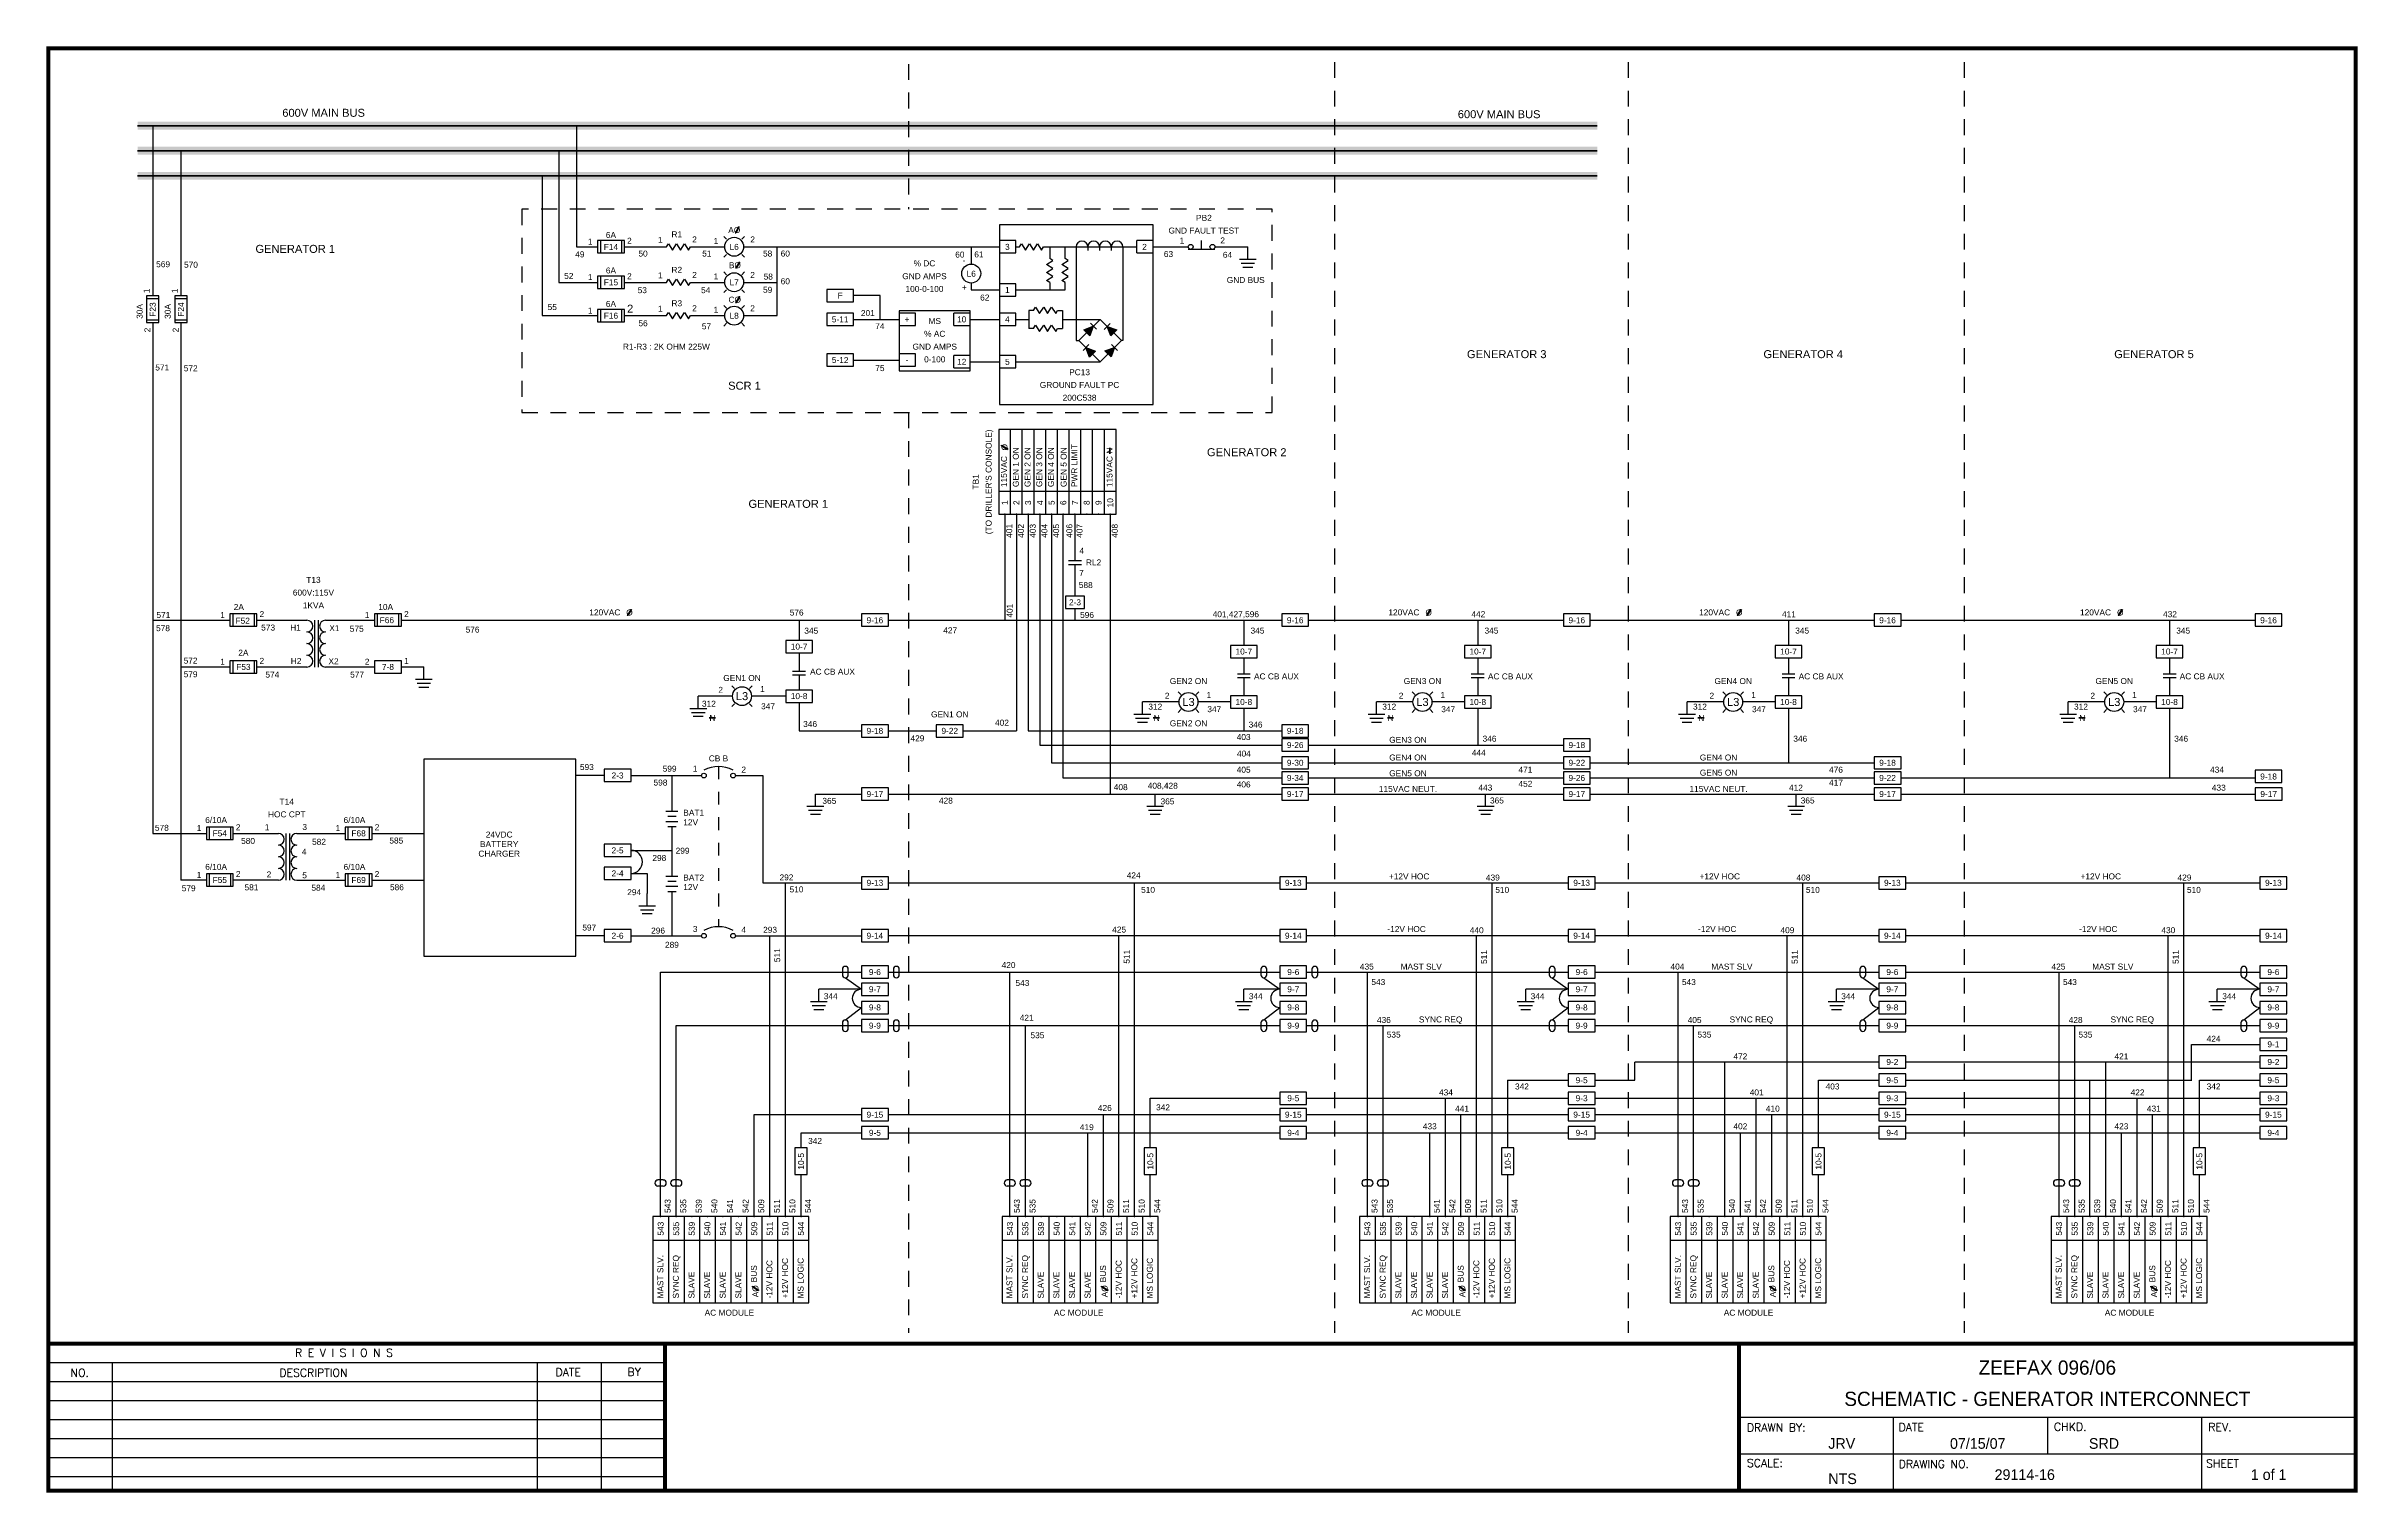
# Model space of a CAD drawing. Extents: x 1.3 to 19.5, y -3 to 8.4.
import ezdxf
from ezdxf.enums import TextEntityAlignment as Align

# ---------------------------------------------------------------- set-up
doc = ezdxf.new("R2010")
doc.units = 0
doc.header["$MEASUREMENT"] = 0
doc.linetypes.add('DASHED2', pattern=[0.375, 0.25, -0.125])
doc.layers.get('0').update_dxf_attribs({"linetype": 'CONTINUOUS'})
doc.layers.add('DRAWING', color=7, linetype='CONTINUOUS')
doc.styles.add('A1', font='A1.shx')
doc.styles.add('ROMAND', font='ROMAND.shx')
doc.styles.get("Standard").update_dxf_attribs({"font": 'ARIAL.TTF'})

# ---------------------------------------------------------------- blocks, each defined once
blk = doc.blocks.new('transformer')
for p, q in [((0, 0.087), (0.368, 0.087)), ((0, 0.059), (0.368, 0.059))]:
    blk.add_line(p, q)
for centre, start, end in [((0.046, 0.145), 180, 0), ((0.046, 0), 0, 180), ((0.138, 0.145), 180, 0), ((0.138, 0), 0, 180), ((0.23, 0.145), 180, 0), ((0.23, 0), 0, 180), ((0.322, 0.145), 180, 0), ((0.322, 0), 0, 180)]:
    blk.add_arc(centre, 0.046, start, end)
blk = doc.blocks.new('gnd')
for p, q in [((0, -0.099), (0, 0)), ((0.066, -0.099), (-0.066, -0.099)), ((0.053, -0.13), (-0.053, -0.13)), ((0.039, -0.161), (-0.039, -0.161))]:
    blk.add_line(p, q)
blk = doc.blocks.new('connection')
blk.add_circle((0.074, 0), 0.0744)
blk = doc.blocks.new('resistor')
for p, q in [((0, 0), (0.016, 0.025)), ((0.016, 0.025), (0.047, -0.025)), ((0.047, -0.025), (0.08, 0.025)), ((0.08, 0.025), (0.111, -0.025)), ((0.111, -0.025), (0.142, 0.025)), ((0.142, 0.025), (0.174, -0.025)), ((0.174, -0.025), (0.189, 0))]:
    blk.add_line(p, q)
blk = doc.blocks.new('coil')
for centre in [(0.046, 0), (0.138, 0), (0.23, 0), (0.322, 0)]:
    blk.add_arc(centre, 0.046, 0, 180)
blk = doc.blocks.new('A_phase')
h = blk.add_hatch(color=256)
h.paths.add_polyline_path([(0.1, -0.033), (0.108, -0.033), (0.145, 0.031), (0.137, 0.031)], flags=16)
h.paths.add_polyline_path([(0.01, -0.05), (0.165, -0.05), (0.165, 0.047), (0.01, 0.047)], flags=9)
for p, q in [((0.137, 0.031), (0.1, -0.033)), ((0.145, 0.031), (0.108, -0.033)), ((0.137, 0.031), (0.145, 0.031)), ((0.108, -0.033), (0.1, -0.033))]:
    blk.add_line(p, q)
blk.add_text('AO', height=0.0625).set_placement((0.029, -0.032))
blk = doc.blocks.new('B_phase')
h = blk.add_hatch(color=256)
h.paths.add_polyline_path([(0.094, -0.031), (0.101, -0.031), (0.139, 0.033), (0.131, 0.033)], flags=16)
h.paths.add_polyline_path([(0.01, -0.048), (0.158, -0.048), (0.158, 0.049), (0.01, 0.049)], flags=9)
for p, q in [((0.131, 0.033), (0.094, -0.031)), ((0.139, 0.033), (0.101, -0.031)), ((0.131, 0.033), (0.139, 0.033)), ((0.101, -0.031), (0.094, -0.031))]:
    blk.add_line(p, q)
blk.add_text('BO', height=0.0625).set_placement((0.025, -0.03))
blk = doc.blocks.new('C_phase')
h = blk.add_hatch(color=256)
h.paths.add_polyline_path([(0.099, -0.026), (0.107, -0.026), (0.144, 0.038), (0.136, 0.038)], flags=16)
h.paths.add_polyline_path([(0.013, -0.043), (0.168, -0.043), (0.168, 0.054), (0.013, 0.054)], flags=9)
for p, q in [((0.136, 0.038), (0.099, -0.026)), ((0.144, 0.038), (0.107, -0.026)), ((0.136, 0.038), (0.144, 0.038)), ((0.107, -0.026), (0.099, -0.026))]:
    blk.add_line(p, q)
blk.add_text('CO', height=0.0625).set_placement((0.025, -0.025))
blk = doc.blocks.new('_phase_symbol')
h = blk.add_hatch(color=256)
h.paths.add_polyline_path([(0.018, -0.034), (0.026, -0.034), (0.063, 0.03), (0.055, 0.03)], flags=16)
h.paths.add_polyline_path([(-0.072, -0.05), (0.083, -0.05), (0.083, 0.047), (-0.072, 0.047)], flags=9)
for p, q in [((0.055, 0.03), (0.018, -0.034)), ((0.063, 0.03), (0.026, -0.034)), ((0.055, 0.03), (0.063, 0.03)), ((0.026, -0.034), (0.018, -0.034))]:
    blk.add_line(p, q)
blk.add_text('O', height=0.0625).set_placement((0.007, -0.033))
blk = doc.blocks.new('npcap')
for p, q in [((0, 0.051), (0, -0.051)), ((0.031, 0.051), (0.031, -0.051))]:
    blk.add_line(p, q)
blk = doc.blocks.new('CircuitBreaker')
blk.add_arc((-0.172, -0.134), 0.243, 331.7071, 28.2929)
at = {"xscale": 0.25, "yscale": 0.25, "zscale": 0.25}
for p in [(-0.019, -0.019), (-0.019, -0.249)]:
    blk.add_blockref('connection', p, dxfattribs=at)

msp = doc.modelspace()

# ---------------------------------------------------------------- hatches: boundary and pattern name
at = {"layer": 'DRAWING'}
for points in [[(9.534, 6.172), (9.46, 6.144), (9.507, 6.097)], [(9.476, 6.004), (9.504, 5.929), (9.551, 5.976)], [(9.701, 6.005), (9.626, 5.978), (9.674, 5.931)], [(9.643, 6.171), (9.671, 6.096), (9.718, 6.143)]]:
    msp.add_hatch(color=256, dxfattribs=at).paths.add_polyline_path(points)

# ---------------------------------------------------------------- linework, layer by layer
at = {"color": 4}
for p, q in [((1.314, -1.829), (1.314, -2.986)), ((1.314, -1.978), (6.165, -1.978)), ((1.817, -1.978), (1.817, -2.986)), ((5.159, -1.978), (5.159, -2.986)), ((5.662, -1.978), (5.662, -2.986))]:
    msp.add_line(p, q, dxfattribs=at)
at = {"color": 3}
for p, q in [((1.314, -2.127), (6.165, -2.127)), ((1.314, -2.277), (6.165, -2.277)), ((1.314, -2.426), (6.165, -2.426)), ((14.613, -2.407), (19.464, -2.407)), ((15.826, -2.407), (15.826, -2.986)), ((17.039, -2.407), (17.039, -2.696)), ((18.251, -2.407), (18.251, -2.986)), ((1.314, -2.576), (6.165, -2.576)), ((1.314, -2.725), (6.165, -2.725)), ((14.613, -2.696), (19.464, -2.696)), ((1.314, -2.874), (6.165, -2.874))]:
    msp.add_line(p, q, dxfattribs=at)
at = {"color": 4, "const_width": 0.0314}
msp.add_lwpolyline([(19.464, -2.986), (19.464, 8.358), (1.314, 8.358), (1.314, -2.986)], close=True, dxfattribs=at)
for points in [[(1.314, -1.829), (19.464, -1.829)], [(6.165, -1.829), (6.165, -2.986)], [(14.613, -2.986), (14.613, -1.829)]]:
    msp.add_lwpolyline(points, dxfattribs=at)
at = {"layer": 'DRAWING', "linetype": 'DASHED2', "ltscale": 0.5}
for p, q in [((8.081, 8.234), (8.081, 7.092)), ((11.432, 8.249), (11.432, -1.744)), ((13.74, 8.249), (13.74, -1.744)), ((16.383, 8.249), (16.383, -1.744)), ((5.039, 7.092), (5.039, 5.494)), ((10.941, 7.092), (5.039, 7.092)), ((10.941, 5.494), (10.941, 7.092)), ((5.039, 5.494), (10.941, 5.494)), ((8.081, 5.494), (8.081, -1.744))]:
    msp.add_line(p, q, dxfattribs=at)
at = {"layer": 'DRAWING', "lineweight": 100}
for p, q in [((2.017, 7.748), (13.498, 7.748)), ((2.017, 7.552), (13.498, 7.552)), ((2.017, 7.355), (13.498, 7.355))]:
    msp.add_line(p, q, dxfattribs=at)
at = {"layer": 'DRAWING'}
for p, q in [((2.136, 7.748), (2.136, 6.411)), ((5.47, 7.748), (5.47, 6.796)), ((2.358, 7.552), (2.358, 6.411)), ((5.331, 7.552), (5.331, 6.517)), ((5.199, 7.355), (5.199, 6.255)), ((8.797, 6.97), (8.797, 5.556)), ((10.004, 6.97), (8.797, 6.97)), ((10.004, 5.556), (10.004, 6.97)), ((5.47, 6.796), (5.635, 6.796)), ((5.635, 6.845), (5.635, 6.748)), ((5.846, 6.845), (5.635, 6.845)), ((5.635, 6.748), (5.846, 6.748)), ((5.657, 6.845), (5.657, 6.748)), ((5.824, 6.845), (5.824, 6.748)), ((5.846, 6.748), (5.846, 6.845)), ((5.846, 6.796), (6.176, 6.796)), ((6.366, 6.796), (6.635, 6.796)), ((6.649, 6.856), (6.628, 6.878)), ((6.628, 6.715), (6.649, 6.737)), ((6.769, 6.856), (6.791, 6.878)), ((6.791, 6.715), (6.769, 6.737)), ((6.784, 6.796), (8.797, 6.796)), ((7.047, 6.255), (7.047, 6.796)), ((8.574, 6.796), (8.574, 6.66)), ((8.925, 6.845), (8.797, 6.845)), ((8.797, 6.748), (8.925, 6.748)), ((8.925, 6.748), (8.925, 6.845)), ((8.925, 6.796), (8.953, 6.796)), ((9.142, 6.796), (9.876, 6.796)), ((9.191, 6.796), (9.191, 6.704)), ((9.312, 6.704), (9.312, 6.796)), ((9.399, 6.796), (9.399, 6.059)), ((9.491, 6.796), (9.491, 6.768)), ((9.583, 6.796), (9.583, 6.768)), ((9.675, 6.796), (9.675, 6.768)), ((9.767, 6.796), (9.767, 6.059)), ((9.876, 6.748), (9.876, 6.845)), ((10.004, 6.845), (9.876, 6.845)), ((9.876, 6.748), (10.004, 6.748)), ((10.004, 6.796), (10.281, 6.796)), ((10.281, 6.777), (10.491, 6.777)), ((10.386, 6.777), (10.386, 6.847)), ((10.491, 6.796), (10.75, 6.796)), ((5.846, 6.566), (5.635, 6.566)), ((5.635, 6.566), (5.635, 6.469)), ((5.657, 6.566), (5.657, 6.469)), ((5.824, 6.566), (5.824, 6.469)), ((5.846, 6.469), (5.846, 6.566)), ((6.649, 6.577), (6.628, 6.599)), ((6.769, 6.577), (6.791, 6.599)), ((2.184, 6.411), (2.087, 6.411)), ((2.087, 6.411), (2.087, 6.2)), ((2.087, 6.389), (2.184, 6.389)), ((2.184, 6.2), (2.184, 6.411)), ((2.309, 6.411), (2.309, 6.2)), ((2.406, 6.411), (2.309, 6.411)), ((2.309, 6.389), (2.406, 6.389)), ((2.406, 6.2), (2.406, 6.411)), ((5.331, 6.517), (5.635, 6.517)), ((5.635, 6.469), (5.846, 6.469)), ((5.846, 6.517), (6.176, 6.517)), ((6.366, 6.517), (6.635, 6.517)), ((6.628, 6.436), (6.649, 6.458)), ((6.791, 6.436), (6.769, 6.458)), ((6.784, 6.517), (7.047, 6.517)), ((7.648, 6.461), (7.437, 6.461)), ((7.437, 6.461), (7.437, 6.364)), ((7.437, 6.364), (7.648, 6.364)), ((7.648, 6.364), (7.648, 6.461)), ((7.858, 6.413), (7.648, 6.413)), ((7.858, 6.226), (7.858, 6.413)), ((8.574, 6.511), (8.574, 6.457)), ((8.574, 6.457), (8.797, 6.457)), ((8.925, 6.505), (8.797, 6.505)), ((8.797, 6.409), (8.925, 6.409)), ((8.925, 6.409), (8.925, 6.505)), ((8.925, 6.457), (9.312, 6.457)), ((9.191, 6.515), (9.191, 6.457)), ((9.312, 6.457), (9.312, 6.515)), ((2.087, 6.222), (2.184, 6.222)), ((2.087, 6.2), (2.184, 6.2)), ((2.136, 6.2), (2.136, 2.184)), ((2.309, 6.222), (2.406, 6.222)), ((2.309, 6.2), (2.406, 6.2)), ((2.358, 6.2), (2.358, 1.817)), ((5.199, 6.255), (5.635, 6.255)), ((5.846, 6.303), (5.635, 6.303)), ((5.635, 6.303), (5.635, 6.206)), ((5.635, 6.206), (5.846, 6.206)), ((5.657, 6.303), (5.657, 6.206)), ((5.824, 6.303), (5.824, 6.206)), ((5.846, 6.206), (5.846, 6.303)), ((5.846, 6.255), (6.176, 6.255)), ((6.366, 6.255), (6.635, 6.255)), ((6.649, 6.315), (6.628, 6.336)), ((6.628, 6.173), (6.649, 6.195)), ((6.769, 6.315), (6.791, 6.336)), ((6.791, 6.173), (6.769, 6.195)), ((6.784, 6.255), (7.047, 6.255)), ((7.648, 6.274), (7.437, 6.274)), ((7.437, 6.274), (7.437, 6.177)), ((7.648, 6.177), (7.648, 6.274)), ((7.648, 6.226), (8.008, 6.226)), ((8.008, 6.293), (8.008, 5.82)), ((8.566, 6.293), (8.008, 6.293)), ((8.136, 6.274), (8.008, 6.274)), ((8.136, 6.177), (8.136, 6.274)), ((8.566, 6.274), (8.438, 6.274)), ((8.438, 6.177), (8.438, 6.274)), ((8.566, 5.82), (8.566, 6.293)), ((8.566, 6.226), (8.797, 6.226)), ((8.925, 6.274), (8.797, 6.274)), ((8.925, 6.177), (8.925, 6.274)), ((8.925, 6.226), (9.028, 6.226)), ((9.064, 6.296), (9.028, 6.296)), ((9.028, 6.296), (9.028, 6.155)), ((9.253, 6.296), (9.291, 6.296)), ((9.291, 6.296), (9.291, 6.155)), ((9.291, 6.226), (9.588, 6.226)), ((9.421, 6.059), (9.588, 6.226)), ((9.511, 6.195), (9.558, 6.148)), ((9.755, 6.059), (9.588, 6.226)), ((9.62, 6.147), (9.667, 6.194)), ((7.437, 6.177), (7.648, 6.177)), ((8.008, 6.177), (8.136, 6.177)), ((8.438, 6.177), (8.566, 6.177)), ((8.797, 6.177), (8.925, 6.177)), ((9.064, 6.155), (9.028, 6.155)), ((9.253, 6.155), (9.291, 6.155)), ((9.399, 6.059), (9.421, 6.059)), ((9.421, 6.059), (9.588, 5.892)), ((9.453, 5.98), (9.5, 6.027)), ((9.46, 6.144), (9.534, 6.172)), ((9.46, 6.144), (9.507, 6.097)), ((9.504, 5.929), (9.476, 6.004)), ((9.476, 6.004), (9.551, 5.976)), ((9.534, 6.172), (9.507, 6.097)), ((9.755, 6.059), (9.588, 5.892)), ((9.626, 5.978), (9.701, 6.005)), ((9.643, 6.171), (9.718, 6.143)), ((9.671, 6.096), (9.643, 6.171)), ((9.671, 6.096), (9.718, 6.143)), ((9.701, 6.005), (9.674, 5.931)), ((9.677, 6.029), (9.725, 5.982)), ((9.767, 6.059), (9.755, 6.059)), ((7.648, 5.955), (7.437, 5.955)), ((7.437, 5.955), (7.437, 5.858)), ((7.437, 5.858), (7.648, 5.858)), ((7.648, 5.858), (7.648, 5.955)), ((7.648, 5.906), (8.008, 5.906)), ((8.136, 5.955), (8.008, 5.955)), ((8.008, 5.858), (8.136, 5.858)), ((8.008, 5.82), (8.566, 5.82)), ((8.136, 5.858), (8.136, 5.955)), ((8.566, 5.941), (8.438, 5.941)), ((8.438, 5.844), (8.438, 5.941)), ((8.438, 5.844), (8.566, 5.844)), ((8.566, 5.892), (8.797, 5.892)), ((8.925, 5.941), (8.797, 5.941)), ((8.797, 5.844), (8.925, 5.844)), ((8.925, 5.844), (8.925, 5.941)), ((8.925, 5.892), (9.588, 5.892)), ((9.504, 5.929), (9.551, 5.976)), ((9.626, 5.978), (9.674, 5.931)), ((8.797, 5.556), (10.004, 5.556)), ((8.791, 5.359), (8.791, 4.695)), ((9.713, 5.359), (8.791, 5.359)), ((8.883, 4.695), (8.883, 5.359)), ((8.975, 4.695), (8.975, 5.359)), ((9.068, 4.695), (9.068, 5.359)), ((9.16, 4.695), (9.16, 5.359)), ((9.252, 4.695), (9.252, 5.359)), ((9.344, 4.695), (9.344, 5.359)), ((9.436, 4.695), (9.436, 5.359)), ((9.529, 4.695), (9.529, 5.359)), ((9.621, 4.695), (9.621, 5.359)), ((9.713, 4.695), (9.713, 5.359)), ((8.791, 4.874), (9.713, 4.874)), ((8.791, 4.695), (9.713, 4.695)), ((8.837, 4.695), (8.837, 3.86)), ((8.929, 4.695), (8.929, 2.99)), ((9.021, 4.695), (9.021, 2.99)), ((9.114, 4.695), (9.114, 2.878)), ((9.206, 4.695), (9.206, 2.739)), ((9.294, 4.692), (9.294, 2.621)), ((9.39, 4.695), (9.39, 4.329)), ((9.667, 4.695), (9.667, 2.493)), ((9.39, 4.298), (9.39, 4.049)), ((9.464, 4.049), (9.316, 4.049)), ((9.316, 4.049), (9.316, 3.952)), ((9.464, 3.952), (9.464, 4.049)), ((2.136, 3.86), (2.743, 3.86)), ((2.955, 3.909), (2.743, 3.909)), ((2.743, 3.909), (2.743, 3.812)), ((2.765, 3.909), (2.765, 3.812)), ((2.933, 3.909), (2.933, 3.812)), ((2.955, 3.812), (2.955, 3.909)), ((2.955, 3.86), (3.349, 3.86)), ((3.495, 3.86), (3.88, 3.86)), ((4.092, 3.909), (3.88, 3.909)), ((3.88, 3.909), (3.88, 3.812)), ((3.902, 3.909), (3.902, 3.812)), ((4.07, 3.909), (4.07, 3.812)), ((4.092, 3.812), (4.092, 3.909)), ((4.092, 3.86), (7.71, 3.86)), ((7.22, 3.86), (7.22, 3.701)), ((7.71, 3.909), (7.71, 3.812)), ((7.922, 3.909), (7.71, 3.909)), ((7.922, 3.812), (7.922, 3.909)), ((7.922, 3.86), (11.016, 3.86)), ((9.316, 3.952), (9.464, 3.952)), ((9.39, 3.952), (9.39, 3.86)), ((10.718, 3.86), (10.718, 3.662)), ((11.227, 3.909), (11.016, 3.909)), ((11.016, 3.909), (11.016, 3.812)), ((11.227, 3.812), (11.227, 3.909)), ((11.227, 3.86), (13.227, 3.86)), ((12.496, 3.86), (13.232, 3.86)), ((12.558, 3.86), (12.558, 3.662)), ((13.443, 3.909), (13.232, 3.909)), ((13.232, 3.909), (13.232, 3.812)), ((13.443, 3.812), (13.443, 3.909)), ((13.443, 3.86), (15.67, 3.86)), ((15.002, 3.86), (15.002, 3.662)), ((15.493, 3.86), (15.675, 3.86)), ((15.887, 3.909), (15.675, 3.909)), ((15.675, 3.909), (15.675, 3.812)), ((15.887, 3.812), (15.887, 3.909)), ((15.887, 3.86), (18.667, 3.86)), ((17.999, 3.86), (17.999, 3.662)), ((18.883, 3.909), (18.672, 3.909)), ((18.672, 3.909), (18.672, 3.812)), ((18.883, 3.812), (18.883, 3.909)), ((2.743, 3.812), (2.955, 3.812)), ((3.88, 3.812), (4.092, 3.812)), ((7.326, 3.701), (7.115, 3.701)), ((7.115, 3.701), (7.115, 3.604)), ((7.326, 3.604), (7.326, 3.701)), ((7.71, 3.812), (7.922, 3.812)), ((10.824, 3.662), (10.612, 3.662)), ((10.612, 3.662), (10.612, 3.565)), ((10.824, 3.565), (10.824, 3.662)), ((11.016, 3.812), (11.227, 3.812)), ((12.664, 3.662), (12.453, 3.662)), ((12.453, 3.662), (12.453, 3.565)), ((12.664, 3.565), (12.664, 3.662)), ((13.232, 3.812), (13.443, 3.812)), ((14.896, 3.662), (14.896, 3.565)), ((15.108, 3.662), (14.896, 3.662)), ((15.108, 3.565), (15.108, 3.662)), ((15.675, 3.812), (15.887, 3.812)), ((17.893, 3.662), (17.893, 3.565)), ((18.104, 3.662), (17.893, 3.662)), ((18.104, 3.565), (18.104, 3.662)), ((18.672, 3.812), (18.883, 3.812)), ((2.358, 3.493), (2.743, 3.493)), ((2.955, 3.541), (2.743, 3.541)), ((2.743, 3.541), (2.743, 3.444)), ((2.765, 3.541), (2.765, 3.444)), ((2.933, 3.541), (2.933, 3.444)), ((2.955, 3.444), (2.955, 3.541)), ((2.955, 3.493), (3.349, 3.493)), ((3.495, 3.493), (3.88, 3.493)), ((3.88, 3.541), (3.88, 3.444)), ((4.092, 3.541), (3.88, 3.541)), ((4.092, 3.444), (4.092, 3.541)), ((4.092, 3.493), (4.269, 3.493)), ((7.115, 3.604), (7.326, 3.604)), ((7.22, 3.604), (7.22, 3.458)), ((10.612, 3.565), (10.824, 3.565)), ((10.718, 3.565), (10.718, 3.437)), ((12.453, 3.565), (12.664, 3.565)), ((12.558, 3.565), (12.558, 3.437)), ((14.896, 3.565), (15.108, 3.565)), ((15.002, 3.565), (15.002, 3.437)), ((17.893, 3.565), (18.104, 3.565)), ((17.999, 3.565), (17.999, 3.437)), ((2.743, 3.444), (2.955, 3.444)), ((3.88, 3.444), (4.092, 3.444)), ((6.711, 3.323), (6.69, 3.344)), ((6.831, 3.323), (6.852, 3.344)), ((7.326, 3.311), (7.115, 3.311)), ((7.115, 3.311), (7.115, 3.214)), ((7.22, 3.427), (7.22, 3.311)), ((7.326, 3.214), (7.326, 3.311)), ((10.223, 3.277), (10.201, 3.298)), ((10.343, 3.277), (10.364, 3.298)), ((10.718, 3.406), (10.718, 3.265)), ((12.063, 3.277), (12.042, 3.298)), ((12.183, 3.277), (12.205, 3.298)), ((12.558, 3.406), (12.558, 3.265)), ((14.507, 3.277), (14.485, 3.298)), ((14.627, 3.277), (14.648, 3.298)), ((15.002, 3.406), (15.002, 3.265)), ((17.504, 3.277), (17.482, 3.298)), ((17.623, 3.277), (17.645, 3.298)), ((17.999, 3.406), (17.999, 3.265)), ((6.697, 3.263), (6.427, 3.263)), ((6.69, 3.181), (6.711, 3.203)), ((6.852, 3.181), (6.831, 3.203)), ((7.115, 3.263), (6.845, 3.263)), ((7.115, 3.214), (7.326, 3.214)), ((7.22, 3.214), (7.22, 2.99)), ((10.209, 3.217), (9.92, 3.217)), ((10.201, 3.135), (10.223, 3.157)), ((10.364, 3.135), (10.343, 3.157)), ((10.612, 3.217), (10.357, 3.217)), ((10.824, 3.265), (10.612, 3.265)), ((10.612, 3.265), (10.612, 3.168)), ((10.612, 3.168), (10.824, 3.168)), ((10.718, 3.168), (10.718, 2.99)), ((10.824, 3.168), (10.824, 3.265)), ((12.049, 3.217), (11.761, 3.217)), ((12.042, 3.135), (12.063, 3.157)), ((12.205, 3.135), (12.183, 3.157)), ((12.453, 3.217), (12.198, 3.217)), ((12.664, 3.265), (12.453, 3.265)), ((12.453, 3.265), (12.453, 3.168)), ((12.453, 3.168), (12.664, 3.168)), ((12.558, 3.168), (12.558, 2.878)), ((12.664, 3.168), (12.664, 3.265)), ((14.492, 3.217), (14.204, 3.217)), ((14.485, 3.135), (14.507, 3.157)), ((14.648, 3.135), (14.627, 3.157)), ((14.896, 3.217), (14.641, 3.217)), ((15.108, 3.265), (14.896, 3.265)), ((14.896, 3.265), (14.896, 3.168)), ((14.896, 3.168), (15.108, 3.168)), ((15.002, 3.168), (15.002, 2.738)), ((15.108, 3.168), (15.108, 3.265)), ((17.489, 3.217), (17.201, 3.217)), ((17.482, 3.135), (17.504, 3.157)), ((17.645, 3.135), (17.623, 3.157)), ((17.893, 3.217), (17.638, 3.217)), ((18.104, 3.265), (17.893, 3.265)), ((17.893, 3.265), (17.893, 3.168)), ((17.893, 3.168), (18.104, 3.168)), ((17.999, 3.168), (17.999, 2.625)), ((18.104, 3.168), (18.104, 3.265)), ((7.22, 2.99), (7.71, 2.99)), ((7.922, 3.038), (7.71, 3.038)), ((7.71, 3.038), (7.71, 2.941)), ((7.71, 2.941), (7.922, 2.941)), ((7.922, 2.941), (7.922, 3.038)), ((7.922, 2.99), (8.299, 2.99)), ((8.51, 3.038), (8.299, 3.038)), ((8.299, 3.038), (8.299, 2.941)), ((8.299, 2.941), (8.51, 2.941)), ((8.51, 2.941), (8.51, 3.038)), ((8.51, 2.99), (8.929, 2.99)), ((9.021, 2.99), (11.016, 2.99)), ((11.227, 3.038), (11.016, 3.038)), ((11.016, 3.038), (11.016, 2.941)), ((11.016, 2.941), (11.227, 2.941)), ((11.227, 2.926), (11.016, 2.926)), ((11.016, 2.926), (11.016, 2.83)), ((11.227, 2.941), (11.227, 3.038)), ((11.227, 2.83), (11.227, 2.926)), ((13.443, 2.926), (13.232, 2.926)), ((13.232, 2.926), (13.232, 2.83)), ((13.443, 2.83), (13.443, 2.926)), ((4.269, 2.768), (4.269, 1.218)), ((5.464, 2.768), (4.269, 2.768)), ((5.464, 1.218), (5.464, 2.768)), ((9.114, 2.878), (11.016, 2.878)), ((9.206, 2.739), (11.016, 2.739)), ((11.016, 2.83), (11.227, 2.83)), ((11.227, 2.787), (11.016, 2.787)), ((11.016, 2.787), (11.016, 2.691)), ((11.227, 2.878), (13.232, 2.878)), ((11.227, 2.691), (11.227, 2.787)), ((11.227, 2.739), (13.232, 2.739)), ((12.496, 2.739), (13.232, 2.739)), ((13.232, 2.83), (13.443, 2.83)), ((13.443, 2.787), (13.232, 2.787)), ((13.232, 2.787), (13.232, 2.691)), ((13.443, 2.691), (13.443, 2.787)), ((13.443, 2.739), (15.675, 2.739)), ((15.887, 2.787), (15.675, 2.787)), ((15.675, 2.787), (15.675, 2.691)), ((15.887, 2.691), (15.887, 2.787)), ((5.686, 2.639), (5.464, 2.639)), ((5.686, 2.688), (5.686, 2.591)), ((5.898, 2.688), (5.686, 2.688)), ((5.686, 2.591), (5.898, 2.591)), ((5.898, 2.591), (5.898, 2.688)), ((5.898, 2.639), (6.452, 2.639)), ((6.219, 2.639), (6.219, 2.358)), ((6.719, 2.639), (6.934, 2.639)), ((6.934, 2.639), (6.934, 1.795)), ((9.294, 2.62), (11.016, 2.62)), ((11.016, 2.691), (11.227, 2.691)), ((11.227, 2.668), (11.016, 2.668)), ((11.016, 2.668), (11.016, 2.572)), ((11.016, 2.572), (11.227, 2.572)), ((11.227, 2.572), (11.227, 2.668)), ((11.227, 2.62), (13.232, 2.62)), ((12.496, 2.62), (13.232, 2.62)), ((13.232, 2.691), (13.443, 2.691)), ((13.443, 2.668), (13.232, 2.668)), ((13.232, 2.668), (13.232, 2.572)), ((13.232, 2.572), (13.443, 2.572)), ((13.443, 2.572), (13.443, 2.668)), ((13.443, 2.62), (15.675, 2.62)), ((15.675, 2.691), (15.887, 2.691)), ((15.887, 2.668), (15.675, 2.668)), ((15.675, 2.668), (15.675, 2.572)), ((15.675, 2.572), (15.887, 2.572)), ((15.887, 2.572), (15.887, 2.668)), ((15.887, 2.62), (18.672, 2.62)), ((18.883, 2.68), (18.672, 2.68)), ((18.672, 2.68), (18.672, 2.583)), ((18.672, 2.583), (18.883, 2.583)), ((18.883, 2.583), (18.883, 2.68)), ((7.348, 2.493), (7.71, 2.493)), ((7.922, 2.541), (7.71, 2.541)), ((7.71, 2.541), (7.71, 2.444)), ((7.71, 2.444), (7.922, 2.444)), ((7.922, 2.444), (7.922, 2.541)), ((7.922, 2.493), (11.016, 2.493)), ((11.227, 2.541), (11.016, 2.541)), ((11.016, 2.541), (11.016, 2.444)), ((11.016, 2.444), (11.227, 2.444)), ((11.227, 2.444), (11.227, 2.541)), ((11.227, 2.493), (13.232, 2.493)), ((12.496, 2.493), (13.232, 2.493)), ((13.443, 2.541), (13.232, 2.541)), ((13.232, 2.541), (13.232, 2.444)), ((13.232, 2.444), (13.443, 2.444)), ((13.443, 2.444), (13.443, 2.541)), ((13.443, 2.493), (15.675, 2.493)), ((15.493, 2.493), (15.675, 2.493)), ((15.675, 2.541), (15.675, 2.444)), ((15.887, 2.541), (15.675, 2.541)), ((15.675, 2.444), (15.887, 2.444)), ((15.887, 2.444), (15.887, 2.541)), ((15.887, 2.493), (18.672, 2.493)), ((18.885, 2.541), (18.673, 2.541)), ((18.673, 2.541), (18.673, 2.444)), ((18.673, 2.444), (18.885, 2.444)), ((18.885, 2.444), (18.885, 2.541)), ((2.136, 2.184), (2.558, 2.184)), ((2.558, 2.233), (2.558, 2.136)), ((2.769, 2.233), (2.558, 2.233)), ((2.58, 2.233), (2.58, 2.136)), ((2.747, 2.233), (2.747, 2.136)), ((2.769, 2.136), (2.769, 2.233)), ((2.769, 2.184), (3.124, 2.184)), ((3.269, 2.184), (3.649, 2.184)), ((3.861, 2.233), (3.649, 2.233)), ((3.649, 2.233), (3.649, 2.136)), ((3.671, 2.233), (3.671, 2.136)), ((3.839, 2.233), (3.839, 2.136)), ((3.861, 2.136), (3.861, 2.233)), ((3.861, 2.184), (4.269, 2.184)), ((6.171, 2.358), (6.267, 2.358)), ((6.171, 2.278), (6.267, 2.278)), ((6.187, 2.318), (6.252, 2.318)), ((6.187, 2.237), (6.252, 2.237)), ((6.219, 2.237), (6.219, 1.848)), ((2.558, 2.136), (2.769, 2.136)), ((3.649, 2.136), (3.861, 2.136)), ((5.898, 2.099), (5.686, 2.099)), ((5.686, 2.099), (5.686, 2.002)), ((5.686, 2.002), (5.898, 2.002)), ((5.898, 2.002), (5.898, 2.099)), ((5.898, 2.05), (6.219, 2.05)), ((2.769, 1.865), (2.558, 1.865)), ((2.558, 1.865), (2.558, 1.768)), ((2.58, 1.865), (2.58, 1.768)), ((2.747, 1.865), (2.747, 1.768)), ((2.769, 1.768), (2.769, 1.865)), ((3.649, 1.865), (3.649, 1.768)), ((3.861, 1.865), (3.649, 1.865)), ((3.671, 1.865), (3.671, 1.768)), ((3.839, 1.865), (3.839, 1.768)), ((3.861, 1.768), (3.861, 1.865)), ((5.686, 1.918), (5.686, 1.821)), ((5.898, 1.918), (5.686, 1.918)), ((5.686, 1.821), (5.898, 1.821)), ((5.898, 1.821), (5.898, 1.918)), ((5.898, 1.869), (6.025, 1.869)), ((6.025, 1.869), (6.025, 1.711)), ((6.171, 1.848), (6.267, 1.848)), ((7.922, 1.843), (7.71, 1.843)), ((7.71, 1.843), (7.71, 1.746)), ((7.922, 1.746), (7.922, 1.843)), ((11.001, 1.843), (11.001, 1.746)), ((11.212, 1.843), (11.001, 1.843)), ((11.212, 1.746), (11.212, 1.843)), ((13.27, 1.843), (13.27, 1.746)), ((13.481, 1.843), (13.27, 1.843)), ((13.481, 1.746), (13.481, 1.843)), ((15.713, 1.843), (15.713, 1.746)), ((15.925, 1.843), (15.713, 1.843)), ((15.925, 1.746), (15.925, 1.843)), ((18.71, 1.843), (18.71, 1.746)), ((18.921, 1.843), (18.71, 1.843)), ((18.921, 1.746), (18.921, 1.843)), ((2.558, 1.817), (2.358, 1.817)), ((2.558, 1.768), (2.769, 1.768)), ((3.124, 1.817), (2.769, 1.817)), ((3.269, 1.817), (3.649, 1.817)), ((3.649, 1.768), (3.861, 1.768)), ((3.861, 1.817), (4.269, 1.817)), ((6.171, 1.768), (6.267, 1.768)), ((6.187, 1.808), (6.252, 1.808)), ((6.187, 1.727), (6.252, 1.727)), ((6.219, 1.727), (6.219, 1.379)), ((6.934, 1.795), (7.71, 1.795)), ((7.112, -0.83), (7.112, 1.795)), ((7.71, 1.746), (7.922, 1.746)), ((7.922, 1.795), (11.001, 1.795)), ((9.859, -0.83), (9.859, 1.795)), ((11.001, 1.746), (11.212, 1.746)), ((11.212, 1.795), (13.27, 1.795)), ((12.573, 1.795), (13.27, 1.795)), ((12.671, -0.83), (12.671, 1.795)), ((13.27, 1.746), (13.481, 1.746)), ((13.481, 1.795), (13.526, 1.795)), ((13.481, 1.795), (15.713, 1.795)), ((15.115, -0.83), (15.115, 1.795)), ((15.57, 1.795), (15.713, 1.795)), ((15.713, 1.746), (15.925, 1.746)), ((15.925, 1.795), (18.71, 1.795)), ((18.112, -0.83), (18.112, 1.795)), ((18.71, 1.746), (18.921, 1.746)), ((5.686, 1.379), (5.464, 1.379)), ((5.686, 1.427), (5.686, 1.331)), ((5.898, 1.427), (5.686, 1.427)), ((5.686, 1.331), (5.898, 1.331)), ((5.898, 1.331), (5.898, 1.427)), ((5.898, 1.379), (6.452, 1.379)), ((6.719, 1.379), (7.71, 1.379)), ((6.989, -0.83), (6.989, 1.379)), ((7.71, 1.427), (7.71, 1.331)), ((7.922, 1.427), (7.71, 1.427)), ((7.71, 1.331), (7.922, 1.331)), ((7.922, 1.331), (7.922, 1.427)), ((11.001, 1.379), (7.922, 1.379)), ((9.736, -0.83), (9.736, 1.379)), ((11.212, 1.427), (11.001, 1.427)), ((11.001, 1.427), (11.001, 1.331)), ((11.001, 1.331), (11.212, 1.331)), ((11.212, 1.331), (11.212, 1.427)), ((13.27, 1.379), (11.212, 1.379)), ((13.27, 1.379), (12.535, 1.379)), ((12.549, -0.83), (12.549, 1.379)), ((13.481, 1.427), (13.27, 1.427)), ((13.27, 1.427), (13.27, 1.331)), ((13.27, 1.331), (13.481, 1.331)), ((13.481, 1.331), (13.481, 1.427)), ((15.713, 1.379), (13.481, 1.379)), ((14.992, -0.83), (14.992, 1.379)), ((15.713, 1.379), (15.532, 1.379)), ((15.713, 1.427), (15.713, 1.331)), ((15.925, 1.427), (15.713, 1.427)), ((15.713, 1.331), (15.925, 1.331)), ((15.925, 1.331), (15.925, 1.427)), ((18.71, 1.379), (15.925, 1.379)), ((17.989, -0.83), (17.989, 1.379)), ((18.71, 1.427), (18.71, 1.331)), ((18.921, 1.427), (18.71, 1.427)), ((18.71, 1.331), (18.921, 1.331)), ((18.921, 1.331), (18.921, 1.427)), ((4.269, 1.218), (5.464, 1.218)), ((6.131, -0.83), (6.131, 1.093)), ((6.131, 1.093), (7.71, 1.093)), ((7.561, 1.115), (7.561, 1.072)), ((7.607, 1.072), (7.607, 1.115)), ((7.922, 1.142), (7.71, 1.142)), ((7.71, 1.142), (7.71, 1.045)), ((7.922, 1.045), (7.922, 1.142)), ((7.922, 1.093), (11.001, 1.093)), ((7.962, 1.115), (7.962, 1.072)), ((8.008, 1.072), (8.008, 1.115)), ((8.878, -0.83), (8.878, 1.093)), ((10.851, 1.115), (10.851, 1.072)), ((10.898, 1.072), (10.898, 1.115)), ((11.212, 1.142), (11.001, 1.142)), ((11.001, 1.142), (11.001, 1.045)), ((11.212, 1.045), (11.212, 1.142)), ((11.212, 1.093), (13.27, 1.093)), ((11.253, 1.115), (11.253, 1.072)), ((11.299, 1.072), (11.299, 1.115)), ((11.69, -0.83), (11.69, 1.093)), ((12.535, 1.093), (13.27, 1.093)), ((13.12, 1.115), (13.12, 1.072)), ((13.167, 1.072), (13.167, 1.115)), ((13.481, 1.142), (13.27, 1.142)), ((13.27, 1.142), (13.27, 1.045)), ((13.481, 1.045), (13.481, 1.142)), ((13.481, 1.093), (15.713, 1.093)), ((14.134, -0.83), (14.134, 1.093)), ((15.532, 1.093), (15.713, 1.093)), ((15.564, 1.115), (15.564, 1.072)), ((15.61, 1.072), (15.61, 1.115)), ((15.713, 1.142), (15.713, 1.045)), ((15.925, 1.142), (15.713, 1.142)), ((15.925, 1.045), (15.925, 1.142)), ((15.925, 1.093), (18.71, 1.093)), ((17.13, -0.83), (17.13, 1.093)), ((18.56, 1.115), (18.56, 1.072)), ((18.607, 1.072), (18.607, 1.115)), ((18.921, 1.142), (18.71, 1.142)), ((18.71, 1.142), (18.71, 1.045)), ((18.921, 1.045), (18.921, 1.142)), ((7.71, 0.958), (7.375, 0.958)), ((7.584, 1.049), (7.71, 0.958)), ((7.71, 1.045), (7.922, 1.045)), ((7.922, 1.006), (7.71, 1.006)), ((7.71, 1.006), (7.71, 0.909)), ((7.71, 0.909), (7.922, 0.909)), ((7.922, 0.909), (7.922, 1.006)), ((11.001, 0.958), (10.718, 0.958)), ((10.875, 1.049), (11.001, 0.958)), ((11.001, 1.045), (11.212, 1.045)), ((11.212, 1.006), (11.001, 1.006)), ((11.001, 1.006), (11.001, 0.909)), ((11.001, 0.909), (11.212, 0.909)), ((11.212, 0.909), (11.212, 1.006)), ((13.27, 0.958), (12.935, 0.958)), ((13.143, 1.049), (13.27, 0.958)), ((13.27, 1.045), (13.481, 1.045)), ((13.481, 1.006), (13.27, 1.006)), ((13.27, 1.006), (13.27, 0.909)), ((13.27, 0.909), (13.481, 0.909)), ((13.481, 0.909), (13.481, 1.006)), ((15.713, 0.958), (15.379, 0.958)), ((15.587, 1.049), (15.713, 0.958)), ((15.713, 1.045), (15.925, 1.045)), ((15.925, 1.006), (15.713, 1.006)), ((15.713, 1.006), (15.713, 0.909)), ((15.713, 0.909), (15.925, 0.909)), ((15.925, 0.909), (15.925, 1.006)), ((18.71, 0.958), (18.375, 0.958)), ((18.584, 1.049), (18.71, 0.958)), ((18.71, 1.045), (18.921, 1.045)), ((18.921, 1.006), (18.71, 1.006)), ((18.71, 1.006), (18.71, 0.909)), ((18.71, 0.909), (18.921, 0.909)), ((18.921, 0.909), (18.921, 1.006)), ((7.584, 0.717), (7.71, 0.815)), ((7.922, 0.863), (7.71, 0.863)), ((7.71, 0.863), (7.71, 0.766)), ((7.71, 0.766), (7.922, 0.766)), ((7.922, 0.766), (7.922, 0.863)), ((10.875, 0.717), (11.001, 0.815)), ((11.212, 0.863), (11.001, 0.863)), ((11.001, 0.863), (11.001, 0.766)), ((11.001, 0.766), (11.212, 0.766)), ((11.212, 0.766), (11.212, 0.863)), ((13.143, 0.717), (13.27, 0.815)), ((13.481, 0.863), (13.27, 0.863)), ((13.27, 0.863), (13.27, 0.766)), ((13.27, 0.766), (13.481, 0.766)), ((13.481, 0.766), (13.481, 0.863)), ((15.587, 0.717), (15.713, 0.815)), ((15.925, 0.863), (15.713, 0.863)), ((15.713, 0.863), (15.713, 0.766)), ((15.713, 0.766), (15.925, 0.766)), ((15.925, 0.766), (15.925, 0.863)), ((18.584, 0.717), (18.71, 0.815)), ((18.921, 0.863), (18.71, 0.863)), ((18.71, 0.863), (18.71, 0.766)), ((18.71, 0.766), (18.921, 0.766)), ((18.921, 0.766), (18.921, 0.863)), ((6.253, -0.83), (6.253, 0.672)), ((6.253, 0.672), (7.71, 0.672)), ((7.561, 0.693), (7.561, 0.65)), ((7.607, 0.65), (7.607, 0.693)), ((7.922, 0.72), (7.71, 0.72)), ((7.71, 0.72), (7.71, 0.623)), ((7.71, 0.623), (7.922, 0.623)), ((7.922, 0.623), (7.922, 0.72)), ((7.922, 0.672), (11.001, 0.672)), ((7.962, 0.693), (7.962, 0.65)), ((8.008, 0.65), (8.008, 0.693)), ((9, -0.83), (9, 0.672)), ((10.851, 0.693), (10.851, 0.65)), ((10.898, 0.65), (10.898, 0.693)), ((11.212, 0.72), (11.001, 0.72)), ((11.001, 0.72), (11.001, 0.623)), ((11.001, 0.623), (11.212, 0.623)), ((11.212, 0.623), (11.212, 0.72)), ((11.212, 0.672), (13.27, 0.672)), ((11.253, 0.693), (11.253, 0.65)), ((11.299, 0.65), (11.299, 0.693)), ((11.813, -0.83), (11.813, 0.672)), ((12.535, 0.672), (13.27, 0.672)), ((13.12, 0.693), (13.12, 0.65)), ((13.167, 0.65), (13.167, 0.693)), ((13.481, 0.72), (13.27, 0.72)), ((13.27, 0.72), (13.27, 0.623)), ((13.27, 0.623), (13.481, 0.623)), ((13.481, 0.623), (13.481, 0.72)), ((13.481, 0.672), (15.713, 0.672)), ((14.256, -0.83), (14.256, 0.672)), ((15.532, 0.672), (15.713, 0.672)), ((15.564, 0.693), (15.564, 0.65)), ((15.61, 0.65), (15.61, 0.693)), ((15.713, 0.72), (15.713, 0.623)), ((15.925, 0.72), (15.713, 0.72)), ((15.713, 0.623), (15.925, 0.623)), ((15.925, 0.623), (15.925, 0.72)), ((15.925, 0.672), (18.71, 0.672)), ((17.253, -0.83), (17.253, 0.672)), ((18.56, 0.693), (18.56, 0.65)), ((18.607, 0.65), (18.607, 0.693)), ((18.921, 0.72), (18.71, 0.72)), ((18.71, 0.72), (18.71, 0.623)), ((18.71, 0.623), (18.921, 0.623)), ((18.921, 0.573), (18.71, 0.573)), ((18.71, 0.573), (18.71, 0.476)), ((18.921, 0.623), (18.921, 0.72)), ((18.921, 0.476), (18.921, 0.573)), ((13.794, 0.386), (15.713, 0.386)), ((13.794, 0.242), (13.794, 0.384)), ((14.502, -0.83), (14.502, 0.386)), ((15.925, 0.435), (15.713, 0.435)), ((15.713, 0.435), (15.713, 0.338)), ((15.925, 0.338), (15.925, 0.435)), ((15.926, 0.386), (18.71, 0.386)), ((17.498, -0.83), (17.498, 0.386)), ((18.173, 0.243), (18.173, 0.524)), ((18.173, 0.524), (18.71, 0.524)), ((18.71, 0.476), (18.921, 0.476)), ((18.921, 0.435), (18.71, 0.435)), ((18.71, 0.435), (18.71, 0.338)), ((18.921, 0.338), (18.921, 0.435)), ((12.793, 0.242), (13.27, 0.242)), ((12.794, -0.289), (12.794, 0.243)), ((12.794, 0.243), (13.27, 0.243)), ((13.481, 0.292), (13.27, 0.292)), ((13.27, 0.292), (13.27, 0.195)), ((13.27, 0.195), (13.481, 0.195)), ((13.481, 0.195), (13.481, 0.292)), ((13.481, 0.242), (13.794, 0.242)), ((15.238, 0.243), (15.713, 0.243)), ((15.238, -0.289), (15.238, 0.243)), ((15.713, 0.338), (15.925, 0.338)), ((15.713, 0.292), (15.713, 0.195)), ((15.925, 0.292), (15.713, 0.292)), ((15.713, 0.195), (15.925, 0.195)), ((15.925, 0.195), (15.925, 0.292)), ((15.925, 0.243), (18.174, 0.243)), ((17.372, -0.826), (17.372, 0.243)), ((18.234, -0.289), (18.234, 0.243)), ((18.234, 0.243), (18.71, 0.243)), ((18.71, 0.338), (18.921, 0.338)), ((18.921, 0.292), (18.71, 0.292)), ((18.71, 0.292), (18.71, 0.195)), ((18.71, 0.195), (18.921, 0.195)), ((18.921, 0.195), (18.921, 0.292)), ((7.922, 0.02), (7.71, 0.02)), ((7.71, 0.02), (7.71, -0.076)), ((7.922, -0.076), (7.922, 0.02)), ((9.982, -0.289), (9.982, 0.101)), ((9.982, 0.101), (11.001, 0.101)), ((11.001, 0.149), (11.001, 0.052)), ((11.212, 0.149), (11.001, 0.149)), ((11.001, 0.052), (11.212, 0.052)), ((11.212, 0.02), (11.001, 0.02)), ((11.001, 0.02), (11.001, -0.076)), ((11.212, 0.052), (11.212, 0.149)), ((11.212, 0.101), (13.27, 0.101)), ((11.212, -0.076), (11.212, 0.02)), ((12.303, -0.83), (12.303, 0.101)), ((12.535, 0.101), (13.27, 0.101)), ((13.27, 0.149), (13.27, 0.052)), ((13.481, 0.149), (13.27, 0.149)), ((13.27, 0.052), (13.481, 0.052)), ((13.481, 0.02), (13.27, 0.02)), ((13.27, 0.02), (13.27, -0.076)), ((13.481, 0.052), (13.481, 0.149)), ((13.481, 0.101), (15.713, 0.101)), ((13.481, -0.076), (13.481, 0.02)), ((14.747, -0.83), (14.747, 0.101)), ((15.532, 0.101), (15.713, 0.101)), ((15.925, 0.149), (15.713, 0.149)), ((15.713, 0.149), (15.713, 0.052)), ((15.713, 0.052), (15.925, 0.052)), ((15.713, 0.02), (15.713, -0.076)), ((15.925, 0.02), (15.713, 0.02)), ((15.925, 0.052), (15.925, 0.149)), ((15.925, 0.101), (18.71, 0.101)), ((15.925, -0.076), (15.925, 0.02)), ((17.744, -0.83), (17.744, 0.101)), ((18.921, 0.149), (18.71, 0.149)), ((18.71, 0.149), (18.71, 0.052)), ((18.71, 0.052), (18.921, 0.052)), ((18.71, 0.02), (18.71, -0.076)), ((18.921, 0.02), (18.71, 0.02)), ((18.921, 0.052), (18.921, 0.149)), ((18.921, -0.076), (18.921, 0.02)), ((6.867, -0.83), (6.867, -0.028)), ((6.867, -0.028), (7.71, -0.028)), ((7.235, -0.171), (7.71, -0.171)), ((7.235, -0.289), (7.235, -0.171)), ((7.71, -0.076), (7.922, -0.076)), ((7.922, -0.122), (7.71, -0.122)), ((7.71, -0.122), (7.71, -0.219)), ((7.922, -0.028), (11.001, -0.028)), ((7.922, -0.219), (7.922, -0.122)), ((7.922, -0.171), (11.001, -0.171)), ((9.491, -0.83), (9.491, -0.171)), ((9.614, -0.83), (9.614, -0.028)), ((11.001, -0.076), (11.212, -0.076)), ((11.212, -0.122), (11.001, -0.122)), ((11.001, -0.122), (11.001, -0.219)), ((11.212, -0.028), (13.27, -0.028)), ((11.212, -0.219), (11.212, -0.122)), ((11.212, -0.171), (13.27, -0.171)), ((12.181, -0.83), (12.181, -0.171)), ((12.426, -0.83), (12.426, -0.028)), ((12.535, -0.028), (13.27, -0.028)), ((12.535, -0.171), (13.27, -0.171)), ((13.27, -0.076), (13.481, -0.076)), ((13.481, -0.122), (13.27, -0.122)), ((13.27, -0.122), (13.27, -0.219)), ((13.481, -0.028), (15.713, -0.028)), ((13.481, -0.219), (13.481, -0.122)), ((13.481, -0.171), (15.713, -0.171)), ((14.624, -0.83), (14.624, -0.171)), ((14.87, -0.83), (14.87, -0.028)), ((15.532, -0.028), (15.713, -0.028)), ((15.532, -0.171), (15.713, -0.171)), ((15.713, -0.076), (15.925, -0.076)), ((15.713, -0.122), (15.713, -0.219)), ((15.925, -0.122), (15.713, -0.122)), ((15.925, -0.028), (18.71, -0.028)), ((15.925, -0.219), (15.925, -0.122)), ((15.925, -0.171), (18.71, -0.171)), ((17.621, -0.83), (17.621, -0.171)), ((17.866, -0.83), (17.866, -0.028)), ((18.71, -0.076), (18.921, -0.076)), ((18.921, -0.122), (18.71, -0.122)), ((18.71, -0.122), (18.71, -0.219)), ((18.921, -0.219), (18.921, -0.122)), ((7.186, -0.289), (7.186, -0.5)), ((7.283, -0.289), (7.186, -0.289)), ((7.283, -0.5), (7.283, -0.289)), ((7.71, -0.219), (7.922, -0.219)), ((9.933, -0.289), (9.933, -0.5)), ((10.03, -0.289), (9.933, -0.289)), ((10.03, -0.5), (10.03, -0.289)), ((11.001, -0.219), (11.212, -0.219)), ((12.842, -0.289), (12.746, -0.289)), ((12.746, -0.289), (12.746, -0.5)), ((12.842, -0.5), (12.842, -0.289)), ((13.27, -0.219), (13.481, -0.219)), ((15.189, -0.289), (15.189, -0.5)), ((15.286, -0.289), (15.189, -0.289)), ((15.286, -0.5), (15.286, -0.289)), ((15.713, -0.219), (15.925, -0.219)), ((18.186, -0.289), (18.186, -0.5)), ((18.283, -0.289), (18.186, -0.289)), ((18.283, -0.5), (18.283, -0.289)), ((18.71, -0.219), (18.921, -0.219)), ((6.152, -0.542), (6.109, -0.542)), ((6.275, -0.542), (6.232, -0.542)), ((7.186, -0.5), (7.283, -0.5)), ((7.235, -0.83), (7.235, -0.5)), ((8.899, -0.542), (8.856, -0.542)), ((9.022, -0.542), (8.979, -0.542)), ((9.933, -0.5), (10.03, -0.5)), ((9.982, -0.83), (9.982, -0.5)), ((11.712, -0.542), (11.669, -0.542)), ((11.834, -0.542), (11.791, -0.542)), ((12.746, -0.5), (12.842, -0.5)), ((12.794, -0.83), (12.794, -0.5)), ((14.155, -0.542), (14.112, -0.542)), ((14.278, -0.542), (14.235, -0.542)), ((15.189, -0.5), (15.286, -0.5)), ((15.238, -0.83), (15.238, -0.5)), ((17.152, -0.542), (17.109, -0.542)), ((17.275, -0.542), (17.232, -0.542)), ((18.186, -0.5), (18.283, -0.5)), ((18.234, -0.83), (18.234, -0.5)), ((6.109, -0.589), (6.152, -0.589)), ((6.232, -0.589), (6.275, -0.589)), ((8.856, -0.589), (8.899, -0.589)), ((8.979, -0.589), (9.022, -0.589)), ((11.669, -0.589), (11.712, -0.589)), ((11.791, -0.589), (11.834, -0.589)), ((14.112, -0.589), (14.155, -0.589)), ((14.235, -0.589), (14.278, -0.589)), ((17.109, -0.589), (17.152, -0.589)), ((17.232, -0.589), (17.275, -0.589)), ((6.069, -0.83), (6.069, -1.509)), ((7.296, -0.83), (6.069, -0.83)), ((6.192, -0.83), (6.192, -1.509)), ((6.315, -0.83), (6.315, -1.509)), ((6.437, -0.83), (6.437, -1.509)), ((6.56, -0.83), (6.56, -1.509)), ((6.683, -0.83), (6.683, -1.509)), ((6.805, -0.83), (6.805, -1.509)), ((6.928, -0.83), (6.928, -1.509)), ((7.051, -0.83), (7.051, -1.509)), ((7.173, -0.83), (7.173, -1.509)), ((7.296, -1.509), (7.296, -0.83)), ((10.043, -0.83), (8.816, -0.83)), ((8.816, -0.83), (8.816, -1.509)), ((8.939, -0.83), (8.939, -1.509)), ((9.062, -0.83), (9.062, -1.509)), ((9.184, -0.83), (9.184, -1.509)), ((9.307, -0.83), (9.307, -1.509)), ((9.43, -0.83), (9.43, -1.509)), ((9.552, -0.83), (9.552, -1.509)), ((9.675, -0.83), (9.675, -1.509)), ((9.798, -0.83), (9.798, -1.509)), ((9.92, -0.83), (9.92, -1.509)), ((10.043, -1.509), (10.043, -0.83)), ((12.855, -0.83), (11.629, -0.83)), ((11.629, -0.83), (11.629, -1.509)), ((11.752, -0.83), (11.752, -1.509)), ((11.874, -0.83), (11.874, -1.509)), ((11.997, -0.83), (11.997, -1.509)), ((12.119, -0.83), (12.119, -1.509)), ((12.242, -0.83), (12.242, -1.509)), ((12.365, -0.83), (12.365, -1.509)), ((12.487, -0.83), (12.487, -1.509)), ((12.61, -0.83), (12.61, -1.509)), ((12.733, -0.83), (12.733, -1.509)), ((12.855, -1.509), (12.855, -0.83)), ((14.072, -0.83), (14.072, -1.509)), ((15.299, -0.83), (14.072, -0.83)), ((14.195, -0.83), (14.195, -1.509)), ((14.318, -0.83), (14.318, -1.509)), ((14.44, -0.83), (14.44, -1.509)), ((14.563, -0.83), (14.563, -1.509)), ((14.686, -0.83), (14.686, -1.509)), ((14.808, -0.83), (14.808, -1.509)), ((14.931, -0.83), (14.931, -1.509)), ((15.054, -0.83), (15.054, -1.509)), ((15.176, -0.83), (15.176, -1.509)), ((15.299, -1.509), (15.299, -0.83)), ((17.069, -0.83), (17.069, -1.509)), ((18.296, -0.83), (17.069, -0.83)), ((17.192, -0.83), (17.192, -1.509)), ((17.314, -0.83), (17.314, -1.509)), ((17.437, -0.83), (17.437, -1.509)), ((17.56, -0.83), (17.56, -1.509)), ((17.682, -0.83), (17.682, -1.509)), ((17.805, -0.83), (17.805, -1.509)), ((17.928, -0.83), (17.928, -1.509)), ((18.05, -0.83), (18.05, -1.509)), ((18.173, -0.83), (18.173, -1.509)), ((18.296, -1.509), (18.296, -0.83)), ((7.296, -1.019), (6.069, -1.019)), ((10.043, -1.019), (8.816, -1.019)), ((12.855, -1.019), (11.629, -1.019)), ((15.299, -1.019), (14.072, -1.019)), ((18.296, -1.019), (17.069, -1.019)), ((6.069, -1.509), (7.296, -1.509)), ((8.816, -1.509), (10.043, -1.509)), ((11.629, -1.509), (12.855, -1.509)), ((14.072, -1.509), (15.299, -1.509)), ((17.069, -1.509), (18.296, -1.509))]:
    msp.add_line(p, q, dxfattribs=at)
at = {"layer": 'DRAWING', "lineweight": 50}
for p, q in [((9.664, 5.169), (9.664, 5.216)), ((6.513, 3.092), (6.562, 3.092)), ((10.006, 3.092), (10.056, 3.092)), ((11.847, 3.092), (11.896, 3.092)), ((14.29, 3.092), (14.34, 3.092)), ((17.287, 3.092), (17.336, 3.092))]:
    msp.add_line(p, q, dxfattribs=at)
at = {"layer": 'DRAWING', "linetype": 'DASHED2', "ltscale": 0.25}
msp.add_line((6.586, 2.71), (6.586, 1.45), dxfattribs=at)
at = {"layer": 'DRAWING'}
for centre in [(10.3, 6.796), (10.471, 6.796)]:
    msp.add_circle(centre, 0.0194, dxfattribs=at)
for centre, radius, start, end in [((5.898, 1.96), 0.0905, 270, 90), ((7.584, 1.115), 0.0232, 0, 180), ((7.985, 1.115), 0.0232, 0, 180), ((10.875, 1.115), 0.0232, 0, 180), ((11.276, 1.115), 0.0232, 0, 180), ((13.143, 1.115), 0.0232, 0, 180), ((15.587, 1.115), 0.0232, 0, 180), ((18.584, 1.115), 0.0232, 0, 180), ((7.584, 1.072), 0.0232, 180, 0), ((7.71, 0.886), 0.0714, 90, 270), ((7.985, 1.072), 0.0232, 180, 0), ((10.875, 1.072), 0.0232, 180, 0), ((11.001, 0.886), 0.0714, 90, 270), ((11.276, 1.072), 0.0232, 180, 0), ((13.143, 1.072), 0.0232, 180, 0), ((13.27, 0.886), 0.0714, 90, 270), ((15.587, 1.072), 0.0232, 180, 0), ((15.713, 0.886), 0.0714, 90, 270), ((18.584, 1.072), 0.0232, 180, 0), ((18.71, 0.886), 0.0714, 90, 270), ((7.584, 0.693), 0.0232, 0, 180), ((7.584, 0.65), 0.0232, 180, 0), ((7.985, 0.693), 0.0232, 0, 180), ((7.985, 0.65), 0.0232, 180, 0), ((10.875, 0.693), 0.0232, 0, 180), ((10.875, 0.65), 0.0232, 180, 0), ((11.276, 0.693), 0.0232, 0, 180), ((11.276, 0.65), 0.0232, 180, 0), ((13.143, 0.693), 0.0232, 0, 180), ((13.143, 0.65), 0.0232, 180, 0), ((15.587, 0.693), 0.0232, 0, 180), ((15.587, 0.65), 0.0232, 180, 0), ((18.584, 0.693), 0.0232, 0, 180), ((18.584, 0.65), 0.0232, 180, 0), ((6.109, -0.566), 0.0232, 90, 270), ((6.152, -0.566), 0.0232, 270, 90), ((6.232, -0.566), 0.0232, 90, 270), ((6.275, -0.566), 0.0232, 270, 90), ((8.856, -0.566), 0.0232, 90, 270), ((8.899, -0.566), 0.0232, 270, 90), ((8.979, -0.566), 0.0232, 90, 270), ((9.022, -0.566), 0.0232, 270, 90), ((11.669, -0.566), 0.0232, 90, 270), ((11.712, -0.566), 0.0232, 270, 90), ((11.791, -0.566), 0.0232, 90, 270), ((11.834, -0.566), 0.0232, 270, 90), ((14.112, -0.566), 0.0232, 90, 270), ((14.155, -0.566), 0.0232, 270, 90), ((14.235, -0.566), 0.0232, 90, 270), ((14.278, -0.566), 0.0232, 270, 90), ((17.109, -0.566), 0.0232, 90, 270), ((17.152, -0.566), 0.0232, 270, 90), ((17.232, -0.566), 0.0232, 90, 270), ((17.275, -0.566), 0.0232, 270, 90)]:
    msp.add_arc(centre, radius, start, end, dxfattribs=at)
for p in [(8.837, 4.695), (8.883, 4.695), (8.929, 4.695), (8.975, 4.695), (9.021, 4.695), (9.068, 4.695), (9.114, 4.695), (9.16, 4.695), (9.206, 4.695), (9.252, 4.695), (9.298, 4.695), (9.344, 4.695), (9.39, 4.695), (9.436, 4.695), (9.482, 4.695), (9.529, 4.695), (9.575, 4.695), (9.621, 4.695), (9.667, 4.695), (6.131, -0.83), (6.192, -0.83), (6.253, -0.83), (6.315, -0.83), (6.376, -0.83), (6.437, -0.83), (6.499, -0.83), (6.56, -0.83), (6.621, -0.83), (6.683, -0.83), (6.744, -0.83), (6.805, -0.83), (6.867, -0.83), (6.928, -0.83), (6.989, -0.83), (7.051, -0.83), (7.112, -0.83), (7.173, -0.83), (7.235, -0.83), (8.878, -0.83), (8.939, -0.83), (9, -0.83), (9.062, -0.83), (9.123, -0.83), (9.184, -0.83), (9.246, -0.83), (9.307, -0.83), (9.368, -0.83), (9.43, -0.83), (9.491, -0.83), (9.552, -0.83), (9.614, -0.83), (9.675, -0.83), (9.736, -0.83), (9.798, -0.83), (9.859, -0.83), (9.92, -0.83), (9.982, -0.83), (11.69, -0.83), (11.752, -0.83), (11.813, -0.83), (11.874, -0.83), (11.935, -0.83), (11.997, -0.83), (12.058, -0.83), (12.119, -0.83), (12.181, -0.83), (12.242, -0.83), (12.303, -0.83), (12.365, -0.83), (12.426, -0.83), (12.487, -0.83), (12.549, -0.83), (12.61, -0.83), (12.671, -0.83), (12.733, -0.83), (12.794, -0.83), (14.134, -0.83), (14.195, -0.83), (14.256, -0.83), (14.318, -0.83), (14.379, -0.83), (14.44, -0.83), (14.502, -0.83), (14.563, -0.83), (14.624, -0.83), (14.686, -0.83), (14.747, -0.83), (14.808, -0.83), (14.87, -0.83), (14.931, -0.83), (14.992, -0.83), (15.054, -0.83), (15.115, -0.83), (15.176, -0.83), (15.238, -0.83), (17.13, -0.83), (17.192, -0.83), (17.253, -0.83), (17.314, -0.83), (17.376, -0.83), (17.437, -0.83), (17.498, -0.83), (17.56, -0.83), (17.621, -0.83), (17.682, -0.83), (17.744, -0.83), (17.805, -0.83), (17.866, -0.83), (17.928, -0.83), (17.989, -0.83), (18.05, -0.83), (18.112, -0.83), (18.173, -0.83), (18.234, -0.83)]:
    msp.add_point(p, dxfattribs=at)
for points in [[(2.017, 7.78), (2.017, 7.717), (13.498, 7.78), (13.498, 7.717)], [(2.017, 7.583), (2.017, 7.52), (13.498, 7.583), (13.498, 7.52)], [(2.017, 7.386), (2.017, 7.324), (13.498, 7.386), (13.498, 7.324)]]:
    msp.add_trace(points, dxfattribs=at)

# ---------------------------------------------------------------- block references
at = {"layer": 'DRAWING', "xscale": 0.75, "yscale": 0.75, "zscale": 0.75}
for name, p in [('A_phase', (6.641, 6.929)), ('B_phase', (6.649, 6.651)), ('C_phase', (6.646, 6.376)), ('_phase_symbol', (5.855, 3.922)), ('_phase_symbol', (12.141, 3.922)), ('_phase_symbol', (14.584, 3.922)), ('_phase_symbol', (17.581, 3.922))]:
    msp.add_blockref(name, p, dxfattribs=at)
at = {"layer": 'DRAWING'}
for name, p in [('resistor', (6.176, 6.796)), ('resistor', (8.953, 6.796)), ('coil', (9.399, 6.796)), ('gnd', (10.75, 6.796)), ('resistor', (6.176, 6.517)), ('resistor', (6.176, 6.255)), ('resistor', (9.064, 6.296)), ('resistor', (9.064, 6.155)), ('gnd', (4.269, 3.493)), ('gnd', (6.427, 3.263)), ('gnd', (9.92, 3.217)), ('gnd', (11.761, 3.217)), ('gnd', (14.204, 3.217)), ('gnd', (17.201, 3.217)), ('gnd', (7.348, 2.493)), ('gnd', (10.02, 2.493)), ('gnd', (12.62, 2.493)), ('gnd', (15.063, 2.493)), ('gnd', (6.025, 1.711)), ('gnd', (7.375, 0.958)), ('gnd', (10.718, 0.958)), ('gnd', (12.935, 0.958)), ('gnd', (15.379, 0.958)), ('gnd', (18.375, 0.958))]:
    msp.add_blockref(name, p, dxfattribs=at)
for name, p, rotation in [('connection', (6.709, 6.871), 270), ('connection', (6.709, 6.592), 270), ('connection', (8.574, 6.66), 270), ('resistor', (9.191, 6.515), 90), ('resistor', (9.312, 6.515), 90), ('connection', (6.709, 6.329), 270), ('npcap', (9.39, 4.298), 90), ('transformer', (3.349, 3.86), 270), ('npcap', (7.22, 3.458), 270), ('connection', (6.771, 3.337), 270), ('connection', (10.283, 3.291), 270), ('npcap', (10.718, 3.437), 270), ('connection', (12.123, 3.291), 270), ('npcap', (12.558, 3.437), 270), ('connection', (14.567, 3.291), 270), ('npcap', (15.002, 3.437), 270), ('connection', (17.564, 3.291), 270), ('npcap', (17.999, 3.437), 270), ('CircuitBreaker', (6.452, 2.639), 90), ('transformer', (3.124, 2.184), 270), ('CircuitBreaker', (6.452, 1.379), 90)]:
    msp.add_blockref(name, p, dxfattribs=dict(at, rotation=rotation))
at = {"layer": 'DRAWING', "xscale": 0.75, "yscale": 0.75, "zscale": 0.75, "rotation": 90}
for name, p in [('_phase_symbol', (8.834, 5.19)), ('A_phase', (6.876, -1.486)), ('A_phase', (9.623, -1.486)), ('A_phase', (12.435, -1.486)), ('A_phase', (14.879, -1.486)), ('A_phase', (17.876, -1.486))]:
    msp.add_blockref(name, p, dxfattribs=at)

# ---------------------------------------------------------------- texts
for s, height, style, p in [('R E V I S I O N S', 0.06289, 'ROMAND', (3.255, -1.932)), ('NO.', 0.0629, 'ROMAND', (1.489, -2.089)), ('DESCRIPTION', 0.06289, 'ROMAND', (3.132, -2.089)), ('DATE', 0.0629, 'ROMAND', (5.304, -2.085)), ('BY', 0.0629, 'ROMAND', (5.87, -2.083)), ('DRAWN BY:', 0.0629, 'ROMAND', (14.675, -2.52)), ('DATE', 0.0629, 'ROMAND', (15.868, -2.518)), ('CHKD.', 0.0629, 'ROMAND', (17.09, -2.514)), ('REV.', 0.0629, 'ROMAND', (18.304, -2.517)), ('JRV', 0.084, 'A1', (15.315, -2.656)), ('07/15/07', 0.084, 'A1', (16.272, -2.656)), ('SRD', 0.084, 'A1', (17.365, -2.656)), ('SCALE:', 0.0629, 'ROMAND', (14.675, -2.799)), ('NTS', 0.084, 'A1', (15.315, -2.933)), ('DRAWING NO.', 0.06289, 'ROMAND', (15.869, -2.807)), ('29114-16', 0.084, 'A1', (16.623, -2.901)), ('SHEET', 0.0629, 'ROMAND', (18.286, -2.803)), ('1 of 1', 0.084, 'A1', (18.638, -2.901))]:
    msp.add_text(s, height=height, dxfattribs=dict(style=style)).set_placement(p)
at = {"style": 'A1'}
for s, p in [('ZEEFAX 096/06', (17.038, -2.073)), ('SCHEMATIC - GENERATOR INTERCONNECT', (17.038, -2.319))]:
    msp.add_text(s, height=0.11195, dxfattribs=at).set_placement(p, align=Align.CENTER)
at = {"layer": 'DRAWING'}
for s, height, p in [('600V MAIN BUS', 0.0625, (3.155, 7.819)), ('600V MAIN BUS', 0.0625, (12.401, 7.808)), ('R1', 0.0469, (6.216, 6.871)), ('GENERATOR 1', 0.0625, (2.944, 6.749)), ('49', 0.0469, (5.459, 6.714)), ('1', 0.0469, (5.559, 6.814)), ('2', 0.0469, (5.867, 6.821)), ('50', 0.0469, (5.956, 6.72)), ('1', 0.0469, (6.11, 6.828)), ('2', 0.0469, (6.379, 6.831)), ('51', 0.0469, (6.458, 6.72)), ('1', 0.0469, (6.548, 6.819)), ('2', 0.0469, (6.836, 6.831)), ('58', 0.0469, (6.936, 6.72)), ('60', 0.0469, (7.075, 6.72)), ('60', 0.0469, (8.448, 6.712)), ('61', 0.0469, (8.598, 6.713)), ('63', 0.0469, (10.089, 6.716)), ('1', 0.0469, (10.213, 6.822)), ('2', 0.0469, (10.533, 6.823)), ('64', 0.0469, (10.553, 6.71)), ('569', 0.0469, (2.163, 6.636)), ('570', 0.0469, (2.382, 6.632)), ('52', 0.0469, (5.372, 6.544)), ('1', 0.0469, (5.559, 6.535)), ('2', 0.0469, (5.867, 6.542)), ('1', 0.0469, (6.11, 6.549)), ('R2', 0.0469, (6.216, 6.592)), ('2', 0.0469, (6.379, 6.552)), ('1', 0.0469, (6.548, 6.54)), ('2', 0.0469, (6.836, 6.552)), ('58', 0.0469, (6.941, 6.539)), ('60', 0.0469, (7.075, 6.502)), ('-', 0.0469, (8.505, 6.668)), ('53', 0.0469, (5.95, 6.432)), ('R3', 0.0469, (6.216, 6.329)), ('54', 0.0469, (6.449, 6.432)), ('59', 0.0469, (6.936, 6.435)), ('+', 0.0469, (8.501, 6.453)), ('62', 0.0469, (8.644, 6.374)), ('55', 0.0469, (5.242, 6.299)), ('1', 0.0469, (5.559, 6.272)), ('2', 0.0625, (5.867, 6.279)), ('56', 0.0469, (5.956, 6.172)), ('1', 0.0469, (6.11, 6.287)), ('2', 0.0469, (6.379, 6.29)), ('57', 0.0469, (6.455, 6.148)), ('1', 0.0469, (6.548, 6.278)), ('2', 0.0469, (6.836, 6.29)), ('201', 0.0469, (7.706, 6.252)), ('74', 0.0469, (7.819, 6.149)), ('571', 0.0469, (2.156, 5.824)), ('572', 0.0469, (2.38, 5.818)), ('75', 0.0469, (7.819, 5.819)), ('GENERATOR 3', 0.0625, (12.473, 5.921)), ('GENERATOR 4', 0.0625, (14.805, 5.921)), ('GENERATOR 5', 0.0625, (17.564, 5.921)), ('SCR 1', 0.0625, (6.662, 5.673)), ('GENERATOR 1', 0.0625, (6.822, 4.744)), ('4', 0.0469, (9.425, 4.383)), ('7', 0.0469, (9.423, 4.208)), ('RL2', 0.0469, (9.476, 4.291)), ('588', 0.0469, (9.42, 4.113)), ('578', 0.0469, (2.162, 3.774)), ('571', 0.0469, (2.165, 3.878)), ('1', 0.0469, (2.667, 3.878)), ('2A', 0.0469, (2.773, 3.941)), ('F52', 0.0469, (2.787, 3.833)), ('2', 0.0469, (2.976, 3.885)), ('573', 0.0469, (2.989, 3.779)), ('H1', 0.0469, (3.217, 3.779)), ('X1', 0.0469, (3.525, 3.774)), ('1', 0.0469, (3.804, 3.878)), ('10A', 0.0469, (3.91, 3.941)), ('F66', 0.0469, (3.921, 3.837)), ('2', 0.0469, (4.113, 3.885)), ('120VAC', 0.0469, (5.57, 3.898)), ('576', 0.0469, (7.146, 3.897)), ('596', 0.0469, (9.43, 3.878)), ('401,427,596', 0.04688, (10.473, 3.884)), ('120VAC', 0.0469, (11.855, 3.898)), ('442', 0.0469, (12.508, 3.884)), ('120VAC', 0.0469, (14.299, 3.898)), ('411', 0.0469, (14.951, 3.884)), ('120VAC', 0.0469, (17.295, 3.898)), ('432', 0.0469, (17.948, 3.884)), ('575', 0.0469, (3.686, 3.769)), ('576', 0.0469, (4.597, 3.763)), ('345', 0.0469, (7.261, 3.754)), ('427', 0.0469, (8.354, 3.757)), ('345', 0.0469, (10.771, 3.755)), ('345', 0.0469, (12.611, 3.755)), ('345', 0.0469, (15.055, 3.755)), ('345', 0.0469, (18.052, 3.755)), ('572', 0.0469, (2.379, 3.519)), ('579', 0.0469, (2.379, 3.412)), ('1', 0.0469, (2.667, 3.51)), ('2', 0.0469, (2.976, 3.517)), ('574', 0.0469, (3.022, 3.409)), ('H2', 0.0469, (3.222, 3.516)), ('X2', 0.0469, (3.518, 3.514)), ('577', 0.0469, (3.689, 3.409)), ('2', 0.0469, (3.804, 3.51)), ('1', 0.0469, (4.113, 3.517)), ('AC CB AUX', 0.0469, (7.306, 3.432)), ('2', 0.0469, (6.585, 3.289)), ('1', 0.0469, (6.913, 3.295)), ('2', 0.0469, (10.097, 3.243)), ('1', 0.0469, (10.425, 3.249)), ('AC CB AUX', 0.0469, (10.798, 3.395)), ('2', 0.0469, (11.937, 3.243)), ('1', 0.0469, (12.265, 3.249)), ('AC CB AUX', 0.0469, (12.638, 3.395)), ('2', 0.0469, (14.381, 3.243)), ('1', 0.0469, (14.709, 3.249)), ('AC CB AUX', 0.0469, (15.082, 3.395)), ('2', 0.0469, (17.377, 3.243)), ('1', 0.0469, (17.705, 3.249)), ('AC CB AUX', 0.0469, (18.079, 3.395)), ('312', 0.0469, (6.456, 3.18)), ('N', 0.0469, (6.515, 3.068)), ('347', 0.0469, (6.921, 3.16)), ('312', 0.0469, (9.967, 3.157)), ('N', 0.0469, (10.008, 3.068)), ('347', 0.0469, (10.431, 3.137)), ('312', 0.0469, (11.807, 3.157)), ('N', 0.0469, (11.848, 3.068)), ('347', 0.0469, (12.271, 3.137)), ('312', 0.0469, (14.251, 3.157)), ('N', 0.0469, (14.292, 3.068)), ('347', 0.0469, (14.715, 3.137)), ('312', 0.0469, (17.248, 3.157)), ('N', 0.0469, (17.289, 3.068)), ('347', 0.0469, (17.712, 3.137)), ('346', 0.0469, (7.252, 3.02)), ('429', 0.0469, (8.096, 2.908)), ('402', 0.0469, (8.761, 3.031)), ('403', 0.0469, (10.662, 2.918)), ('346', 0.0469, (10.756, 3.016)), ('346', 0.0469, (12.596, 2.905)), ('346', 0.0469, (15.04, 2.905)), ('346', 0.0469, (18.036, 2.905)), ('593', 0.0469, (5.496, 2.682)), ('404', 0.0469, (10.664, 2.788)), ('444', 0.0469, (12.511, 2.794)), ('598', 0.0469, (6.075, 2.56)), ('599', 0.0469, (6.147, 2.669)), ('1', 0.0469, (6.384, 2.669)), ('2', 0.0469, (6.766, 2.662)), ('408', 0.0469, (9.695, 2.524)), ('408,428', 0.0469, (9.962, 2.535)), ('405', 0.0469, (10.662, 2.661)), ('406', 0.0469, (10.662, 2.545)), ('443', 0.0469, (12.563, 2.52)), ('471', 0.0469, (12.878, 2.661)), ('452', 0.0469, (12.878, 2.55)), ('412', 0.0469, (15.006, 2.52)), ('476', 0.0469, (15.321, 2.661)), ('417', 0.0469, (15.321, 2.559)), ('434', 0.0469, (18.318, 2.661)), ('433', 0.0469, (18.332, 2.52)), ('BAT1', 0.0469, (6.309, 2.323)), ('365', 0.0469, (7.403, 2.416)), ('428', 0.0469, (8.32, 2.418)), ('365', 0.0469, (10.063, 2.412)), ('365', 0.0469, (12.654, 2.419)), ('365', 0.0469, (15.098, 2.419)), ('578', 0.0469, (2.153, 2.204)), ('1', 0.0469, (2.482, 2.202)), ('6/10A', 0.0469, (2.549, 2.265)), ('2', 0.0469, (2.79, 2.209)), ('1', 0.0469, (3.017, 2.209)), ('3', 0.0469, (3.313, 2.211)), ('1', 0.0469, (3.574, 2.202)), ('6/10A', 0.0469, (3.637, 2.265)), ('2', 0.0469, (3.882, 2.209)), ('12V', 0.0469, (6.309, 2.248)), ('580', 0.0469, (2.831, 2.101)), ('4', 0.0469, (3.309, 2.016)), ('582', 0.0469, (3.389, 2.094)), ('585', 0.0469, (3.997, 2.104)), ('298', 0.0469, (6.066, 1.967)), ('299', 0.0469, (6.249, 2.024)), ('1', 0.0469, (2.482, 1.834)), ('6/10A', 0.0469, (2.549, 1.897)), ('2', 0.0469, (2.79, 1.841)), ('2', 0.0469, (3.032, 1.837)), ('5', 0.0469, (3.312, 1.831)), ('1', 0.0469, (3.574, 1.834)), ('6/10A', 0.0469, (3.637, 1.897)), ('2', 0.0469, (3.882, 1.841)), ('BAT2', 0.0469, (6.309, 1.813)), ('292', 0.0469, (7.066, 1.814)), ('424', 0.0469, (9.797, 1.83)), ('+12V HOC', 0.0469, (11.859, 1.822)), ('439', 0.0469, (12.622, 1.813)), ('+12V HOC', 0.0469, (14.302, 1.822)), ('408', 0.0469, (15.065, 1.813)), ('+12V HOC', 0.0469, (17.299, 1.822)), ('429', 0.0469, (18.062, 1.813)), ('579', 0.0469, (2.364, 1.729)), ('581', 0.0469, (2.858, 1.736)), ('584', 0.0469, (3.384, 1.733)), ('586', 0.0469, (4.002, 1.737)), ('294', 0.0469, (5.868, 1.698)), ('12V', 0.0469, (6.309, 1.738)), ('510', 0.0469, (7.145, 1.72)), ('510', 0.0469, (9.91, 1.716)), ('510', 0.0469, (12.696, 1.716)), ('510', 0.0469, (15.139, 1.716)), ('510', 0.0469, (18.136, 1.716)), ('597', 0.0469, (5.515, 1.42)), ('3', 0.0469, (6.384, 1.409)), ('-12V HOC', 0.0469, (11.847, 1.408)), ('-12V HOC', 0.0469, (14.291, 1.408)), ('-12V HOC', 0.0469, (17.288, 1.408)), ('296', 0.0469, (6.056, 1.396)), ('289', 0.0469, (6.165, 1.284)), ('4', 0.0469, (6.766, 1.402)), ('293', 0.0469, (6.937, 1.402)), ('425', 0.0469, (9.683, 1.404)), ('440', 0.0469, (12.495, 1.399)), ('409', 0.0469, (14.939, 1.399)), ('430', 0.0469, (17.935, 1.399)), ('420', 0.0469, (8.813, 1.125)), ('435', 0.0469, (11.631, 1.113)), ('MAST SLV', 0.0469, (11.951, 1.113)), ('404', 0.0469, (14.074, 1.113)), ('MAST SLV', 0.0469, (14.395, 1.113)), ('425', 0.0469, (17.071, 1.113)), ('MAST SLV', 0.0469, (17.391, 1.113)), ('344', 0.0469, (7.414, 0.88)), ('543', 0.0469, (8.922, 0.984)), ('344', 0.0469, (10.757, 0.88)), ('543', 0.0469, (11.721, 0.991)), ('344', 0.0469, (12.974, 0.88)), ('543', 0.0469, (14.164, 0.991)), ('344', 0.0469, (15.417, 0.88)), ('543', 0.0469, (17.161, 0.991)), ('344', 0.0469, (18.414, 0.88)), ('421', 0.0469, (8.955, 0.71)), ('436', 0.0469, (11.765, 0.693)), ('SYNC REQ', 0.0469, (12.095, 0.697)), ('405', 0.0469, (14.209, 0.693)), ('SYNC REQ', 0.0469, (14.539, 0.697)), ('428', 0.0469, (17.206, 0.693)), ('SYNC REQ', 0.0469, (17.535, 0.697)), ('535', 0.0469, (9.04, 0.573)), ('535', 0.0469, (11.842, 0.578)), ('535', 0.0469, (14.286, 0.578)), ('535', 0.0469, (17.283, 0.578)), ('424', 0.0469, (18.291, 0.545)), ('472', 0.0469, (14.569, 0.407)), ('421', 0.0469, (17.566, 0.407)), ('342', 0.0469, (12.851, 0.17)), ('403', 0.0469, (15.294, 0.17)), ('342', 0.0469, (18.291, 0.17)), ('426', 0.0469, (9.57, 0.001)), ('342', 0.0469, (10.028, 0.006)), ('434', 0.0469, (12.253, 0.123)), ('441', 0.0469, (12.38, -0.004)), ('401', 0.0469, (14.697, 0.123)), ('410', 0.0469, (14.824, -0.004)), ('422', 0.0469, (17.693, 0.123)), ('431', 0.0469, (17.821, -0.004)), ('419', 0.0469, (9.428, -0.15)), ('433', 0.0469, (12.126, -0.143)), ('402', 0.0469, (14.569, -0.143)), ('423', 0.0469, (17.566, -0.143)), ('342', 0.0469, (7.291, -0.258)), ('AC MODULE', 0.0469, (6.477, -1.609)), ('AC MODULE', 0.0469, (9.224, -1.609)), ('AC MODULE', 0.0469, (12.036, -1.609)), ('AC MODULE', 0.0469, (14.493, -1.609)), ('AC MODULE', 0.0469, (17.49, -1.609))]:
    msp.add_text(s, height=height, dxfattribs=at).set_placement(p)
for s, height, p in [('6A', 0.0469, (5.74, 6.866)), ('GND FAULT TEST', 0.04688, (10.404, 6.901)), ('PB2', 0.0469, (10.404, 7.001)), ('6A', 0.0469, (5.74, 6.587)), ('GND AMPS', 0.0469, (8.206, 6.542)), ('% DC', 0.0469, (8.206, 6.643)), ('GND BUS', 0.0469, (10.733, 6.512)), ('6A', 0.0469, (5.74, 6.324)), ('100-0-100', 0.0469, (8.206, 6.442)), ('MS', 0.0469, (8.287, 6.189)), ('R1-R3 : 2K OHM 225W', 0.04688, (6.176, 5.988)), ('GND AMPS', 0.0469, (8.287, 5.988)), ('% AC', 0.0469, (8.287, 6.089)), ('0-100', 0.0469, (8.287, 5.888)), ('PC13', 0.0469, (9.426, 5.787)), ('GROUND FAULT PC', 0.04688, (9.426, 5.687)), ('200C538', 0.0469, (9.426, 5.586)), ('T13', 0.0469, (3.4, 4.154)), ('600V:115V', 0.0469, (3.4, 4.054)), ('1KVA', 0.0469, (3.4, 3.953)), ('2A', 0.0469, (2.849, 3.581)), ('GEN1 ON', 0.0469, (6.771, 3.382)), ('GEN2 ON', 0.0469, (10.283, 3.358)), ('GEN3 ON', 0.0469, (12.123, 3.358)), ('GEN4 ON', 0.0469, (14.567, 3.358)), ('GEN5 ON', 0.0469, (17.564, 3.358)), ('GEN1 ON', 0.0469, (8.405, 3.096)), ('GEN2 ON', 0.0469, (10.283, 3.026)), ('GEN3 ON', 0.0469, (12.009, 2.896)), ('CB B', 0.0469, (6.586, 2.75)), ('GEN4 ON', 0.0469, (12.009, 2.757)), ('GEN4 ON', 0.0469, (14.452, 2.757)), ('115VAC NEUT.', 0.04688, (12.009, 2.51)), ('GEN5 ON', 0.0469, (12.009, 2.633)), ('115VAC NEUT.', 0.04688, (14.452, 2.51)), ('GEN5 ON', 0.0469, (14.452, 2.638)), ('T14', 0.0469, (3.19, 2.41)), ('HOC CPT', 0.0469, (3.19, 2.31)), ('24VDC', 0.0469, (4.861, 2.151)), ('CHARGER', 0.0469, (4.861, 2.001)), ('BATTERY', 0.0469, (4.861, 2.076))]:
    msp.add_text(s, height=height, dxfattribs=at).set_placement(p, align=Align.CENTER)
for s, height, p in [('F14', 0.0469, (5.74, 6.796)), ('L6', 0.0469, (6.709, 6.796)), ('3', 0.0469, (8.858, 6.796)), ('2', 0.0469, (9.937, 6.796)), ('L6', 0.0469, (8.574, 6.585)), ('F15', 0.0469, (5.74, 6.517)), ('L7', 0.0469, (6.709, 6.517)), ('F', 0.0469, (7.543, 6.413)), ('1', 0.0469, (8.858, 6.457)), ('F16', 0.0469, (5.74, 6.255)), ('L8', 0.0469, (6.709, 6.255)), ('5-11', 0.0469, (7.543, 6.226)), ('+', 0.0469, (8.069, 6.226)), ('10', 0.0469, (8.499, 6.226)), ('4', 0.0469, (8.858, 6.226)), ('5-12', 0.0469, (7.543, 5.906)), ('-', 0.0469, (8.069, 5.906)), ('12', 0.0469, (8.499, 5.892)), ('5', 0.0469, (8.858, 5.892)), ('2-3', 0.0469, (9.39, 4.001)), ('9-16', 0.0469, (7.816, 3.86)), ('9-16', 0.0469, (11.122, 3.86)), ('9-16', 0.0469, (13.337, 3.86)), ('9-16', 0.0469, (15.781, 3.86)), ('9-16', 0.0469, (18.778, 3.86)), ('10-7', 0.0469, (7.22, 3.653)), ('10-7', 0.0469, (10.718, 3.614)), ('10-7', 0.0469, (12.558, 3.614)), ('10-7', 0.0469, (15.002, 3.614)), ('10-7', 0.0469, (17.999, 3.614)), ('F53', 0.0469, (2.849, 3.493)), ('7-8', 0.0469, (3.986, 3.493)), ('L3', 0.0625, (6.771, 3.263)), ('10-8', 0.0469, (7.22, 3.263)), ('L3', 0.0625, (10.283, 3.217)), ('10-8', 0.0469, (10.718, 3.217)), ('L3', 0.0625, (12.123, 3.217)), ('10-8', 0.0469, (12.558, 3.217)), ('L3', 0.0625, (14.567, 3.217)), ('10-8', 0.0469, (15.002, 3.217)), ('L3', 0.0625, (17.564, 3.217)), ('10-8', 0.0469, (17.999, 3.217)), ('9-18', 0.0469, (7.816, 2.99)), ('9-22', 0.0469, (8.405, 2.99)), ('9-18', 0.0469, (11.122, 2.99)), ('9-26', 0.0469, (11.122, 2.878)), ('9-30', 0.0469, (11.122, 2.739)), ('9-18', 0.0469, (13.337, 2.878)), ('9-22', 0.0469, (13.337, 2.739)), ('9-18', 0.0469, (15.781, 2.739)), ('2-3', 0.0469, (5.792, 2.639)), ('9-34', 0.0469, (11.122, 2.62)), ('9-26', 0.0469, (13.337, 2.62)), ('9-22', 0.0469, (15.781, 2.62)), ('9-18', 0.0469, (18.778, 2.631)), ('9-17', 0.0469, (7.816, 2.493)), ('9-17', 0.0469, (11.122, 2.493)), ('9-17', 0.0469, (13.337, 2.493)), ('9-17', 0.0469, (15.781, 2.493)), ('9-17', 0.0469, (18.779, 2.493)), ('F54', 0.0469, (2.663, 2.184)), ('F68', 0.0469, (3.755, 2.184)), ('2-5', 0.0469, (5.792, 2.05)), ('F55', 0.0469, (2.663, 1.817)), ('F69', 0.0469, (3.755, 1.817)), ('2-4', 0.0469, (5.792, 1.869)), ('9-13', 0.0469, (7.816, 1.795)), ('9-13', 0.0469, (11.107, 1.795)), ('9-13', 0.0469, (13.375, 1.795)), ('9-13', 0.0469, (15.819, 1.795)), ('9-13', 0.0469, (18.816, 1.795)), ('2-6', 0.0469, (5.792, 1.379)), ('9-14', 0.0469, (7.816, 1.379)), ('9-14', 0.0469, (11.107, 1.379)), ('9-14', 0.0469, (13.375, 1.379)), ('9-14', 0.0469, (15.819, 1.379)), ('9-14', 0.0469, (18.816, 1.379)), ('9-6', 0.0469, (7.816, 1.093)), ('9-6', 0.0469, (11.107, 1.093)), ('9-6', 0.0469, (13.375, 1.093)), ('9-6', 0.0469, (15.819, 1.093)), ('9-6', 0.0469, (18.816, 1.093)), ('9-7', 0.0469, (7.816, 0.958)), ('9-7', 0.0469, (11.107, 0.958)), ('9-7', 0.0469, (13.375, 0.958)), ('9-7', 0.0469, (15.819, 0.958)), ('9-7', 0.0469, (18.816, 0.958)), ('9-8', 0.0469, (7.816, 0.815)), ('9-8', 0.0469, (11.107, 0.815)), ('9-8', 0.0469, (13.375, 0.815)), ('9-8', 0.0469, (15.819, 0.815)), ('9-8', 0.0469, (18.816, 0.815)), ('9-9', 0.0469, (7.816, 0.672)), ('9-9', 0.0469, (11.107, 0.672)), ('9-9', 0.0469, (13.375, 0.672)), ('9-9', 0.0469, (15.819, 0.672)), ('9-9', 0.0469, (18.816, 0.672)), ('9-1', 0.0469, (18.816, 0.525)), ('9-2', 0.0469, (15.819, 0.386)), ('9-2', 0.0469, (18.816, 0.386)), ('9-5', 0.0469, (13.375, 0.243)), ('9-5', 0.0469, (15.819, 0.243)), ('9-5', 0.0469, (18.816, 0.243)), ('9-5', 0.0469, (11.107, 0.101)), ('9-3', 0.0469, (13.375, 0.101)), ('9-3', 0.0469, (15.819, 0.101)), ('9-3', 0.0469, (18.816, 0.101)), ('9-15', 0.0469, (7.816, -0.028)), ('9-5', 0.0469, (7.816, -0.171)), ('9-15', 0.0469, (11.107, -0.028)), ('9-4', 0.0469, (11.107, -0.171)), ('9-15', 0.0469, (13.375, -0.028)), ('9-4', 0.0469, (13.375, -0.171)), ('9-15', 0.0469, (15.819, -0.028)), ('9-4', 0.0469, (15.819, -0.171)), ('9-15', 0.0469, (18.816, -0.028)), ('9-4', 0.0469, (18.816, -0.171))]:
    msp.add_text(s, height=height, dxfattribs=at).set_placement(p, align=Align.MIDDLE_CENTER)
for s, p in [('1', (2.111, 6.432)), ('1', (2.333, 6.432)), ('30A', (2.056, 6.23)), ('F23', (2.159, 6.247)), ('30A', (2.277, 6.23)), ('F24', (2.381, 6.247)), ('2', (2.118, 6.124)), ('2', (2.34, 6.124)), ('115VAC', (8.855, 4.907)), ('GEN 1 ON', (8.948, 4.907)), ('GEN 2 ON', (9.04, 4.907)), ('GEN 3 ON', (9.132, 4.907)), ('GEN 4 ON', (9.224, 4.907)), ('GEN 5 ON', (9.324, 4.907)), ('PWR LIMIT', (9.409, 4.907)), ('115VAC N', (9.685, 4.907)), ('401', (8.896, 4.508)), ('402', (8.988, 4.508)), ('403', (9.081, 4.508)), ('404', (9.173, 4.508)), ('405', (9.265, 4.508)), ('406', (9.369, 4.508)), ('407', (9.449, 4.508)), ('408', (9.726, 4.508)), ('401', (8.9, 3.88)), ('511', (7.071, 1.171)), ('511', (9.82, 1.159)), ('511', (12.631, 1.157)), ('511', (15.075, 1.157)), ('511', (18.071, 1.157)), ('MAST SLV.', (6.152, -1.474)), ('SYNC REQ', (6.274, -1.474)), ('SLAVE', (6.397, -1.474)), ('SLAVE', (6.52, -1.474)), ('SLAVE', (6.642, -1.474)), ('SLAVE', (6.765, -1.474)), ('       BUS', (6.888, -1.474)), ('-12V HOC', (7.01, -1.474)), ('+12V HOC', (7.133, -1.474)), ('MS LOGIC', (7.255, -1.474)), ('MAST SLV.', (8.898, -1.474)), ('SYNC REQ', (9.021, -1.474)), ('SLAVE', (9.144, -1.474)), ('SLAVE', (9.266, -1.474)), ('SLAVE', (9.389, -1.474)), ('SLAVE', (9.512, -1.474)), ('       BUS', (9.634, -1.474)), ('-12V HOC', (9.757, -1.474)), ('+12V HOC', (9.88, -1.474)), ('MS LOGIC', (10.002, -1.474)), ('MAST SLV.', (11.711, -1.474)), ('SYNC REQ', (11.834, -1.474)), ('SLAVE', (11.956, -1.474)), ('SLAVE', (12.079, -1.474)), ('SLAVE', (12.202, -1.474)), ('SLAVE', (12.324, -1.474)), ('       BUS', (12.447, -1.474)), ('-12V HOC', (12.57, -1.474)), ('+12V HOC', (12.692, -1.474)), ('MS LOGIC', (12.815, -1.474)), ('MAST SLV.', (14.155, -1.474)), ('SYNC REQ', (14.277, -1.474)), ('SLAVE', (14.4, -1.474)), ('SLAVE', (14.523, -1.474)), ('SLAVE', (14.645, -1.474)), ('SLAVE', (14.768, -1.474)), ('       BUS', (14.891, -1.474)), ('-12V HOC', (15.013, -1.474)), ('+12V HOC', (15.136, -1.474)), ('MS LOGIC', (15.259, -1.474)), ('MAST SLV.', (17.151, -1.474)), ('SYNC REQ', (17.274, -1.474)), ('SLAVE', (17.397, -1.474)), ('SLAVE', (17.519, -1.474)), ('SLAVE', (17.642, -1.474)), ('SLAVE', (17.765, -1.474)), ('       BUS', (17.887, -1.474)), ('-12V HOC', (18.01, -1.474)), ('+12V HOC', (18.133, -1.474)), ('MS LOGIC', (18.255, -1.474))]:
    msp.add_text(s, height=0.0469, rotation=90, dxfattribs=at).set_placement(p)
for s, height, p in [("(TO DRILLER'S CONSOLE)", 0.04688, (8.734, 4.948)), ('TB1', 0.0469, (8.633, 4.948))]:
    msp.add_text(s, height=height, rotation=90, dxfattribs=at).set_placement(p, align=Align.CENTER)
at = {"layer": 'DRAWING', "linetype": 'DASHED2'}
msp.add_text('GENERATOR 2', height=0.0625, dxfattribs=at).set_placement((10.428, 5.15))
at = {"layer": 'DRAWING'}
for s, p in [('1', (8.837, 4.784)), ('2', (8.929, 4.784)), ('3', (9.021, 4.784)), ('4', (9.114, 4.784)), ('5', (9.206, 4.784)), ('6', (9.298, 4.784)), ('7', (9.39, 4.784)), ('8', (9.482, 4.784)), ('9', (9.575, 4.784)), ('10', (9.667, 4.784)), ('10-5', (7.235, -0.395)), ('10-5', (9.982, -0.395)), ('10-5', (12.794, -0.395)), ('10-5', (15.238, -0.395)), ('10-5', (18.234, -0.395)), ('543', (6.186, -0.747)), ('535', (6.309, -0.747)), ('539', (6.431, -0.747)), ('540', (6.554, -0.747)), ('541', (6.677, -0.747)), ('542', (6.799, -0.747)), ('509', (6.922, -0.747)), ('511', (7.045, -0.747)), ('510', (7.167, -0.747)), ('544', (7.29, -0.747)), ('543', (8.933, -0.747)), ('535', (9.056, -0.747)), ('542', (9.546, -0.747)), ('509', (9.669, -0.747)), ('511', (9.792, -0.747)), ('510', (9.914, -0.747)), ('544', (10.037, -0.747)), ('543', (11.746, -0.747)), ('535', (11.868, -0.747)), ('541', (12.236, -0.747)), ('542', (12.359, -0.747)), ('509', (12.481, -0.747)), ('511', (12.604, -0.747)), ('510', (12.727, -0.747)), ('544', (12.849, -0.747)), ('543', (14.189, -0.747)), ('535', (14.312, -0.747)), ('540', (14.557, -0.747)), ('541', (14.68, -0.747)), ('542', (14.802, -0.747)), ('509', (14.925, -0.747)), ('511', (15.048, -0.747)), ('510', (15.17, -0.747)), ('544', (15.293, -0.747)), ('543', (17.186, -0.747)), ('535', (17.308, -0.747)), ('539', (17.43, -0.747)), ('540', (17.554, -0.747)), ('541', (17.676, -0.747)), ('542', (17.799, -0.747)), ('509', (17.922, -0.747)), ('511', (18.044, -0.747)), ('510', (18.167, -0.747)), ('544', (18.29, -0.747)), ('543', (6.131, -0.925)), ('535', (6.253, -0.925)), ('539', (6.376, -0.925)), ('540', (6.499, -0.925)), ('541', (6.621, -0.925)), ('542', (6.744, -0.925)), ('509', (6.867, -0.925)), ('511', (6.989, -0.925)), ('510', (7.112, -0.925)), ('544', (7.235, -0.925)), ('543', (8.878, -0.925)), ('535', (9, -0.925)), ('539', (9.123, -0.925)), ('540', (9.246, -0.925)), ('541', (9.368, -0.925)), ('542', (9.491, -0.925)), ('509', (9.614, -0.925)), ('511', (9.736, -0.925)), ('510', (9.859, -0.925)), ('544', (9.982, -0.925)), ('543', (11.69, -0.925)), ('535', (11.813, -0.925)), ('539', (11.935, -0.925)), ('540', (12.058, -0.925)), ('541', (12.181, -0.925)), ('542', (12.303, -0.925)), ('509', (12.426, -0.925)), ('511', (12.549, -0.925)), ('510', (12.671, -0.925)), ('544', (12.794, -0.925)), ('543', (14.134, -0.925)), ('535', (14.256, -0.925)), ('539', (14.379, -0.925)), ('540', (14.502, -0.925)), ('541', (14.624, -0.925)), ('542', (14.747, -0.925)), ('509', (14.87, -0.925)), ('511', (14.992, -0.925)), ('510', (15.115, -0.925)), ('544', (15.238, -0.925)), ('543', (17.13, -0.925)), ('535', (17.253, -0.925)), ('539', (17.376, -0.925)), ('540', (17.498, -0.925)), ('541', (17.621, -0.925)), ('542', (17.744, -0.925)), ('509', (17.866, -0.925)), ('511', (17.989, -0.925)), ('510', (18.112, -0.925)), ('544', (18.234, -0.925))]:
    msp.add_text(s, height=0.0469, rotation=90, dxfattribs=at).set_placement(p, align=Align.MIDDLE_CENTER)

doc.saveas('drawing.dxf')
